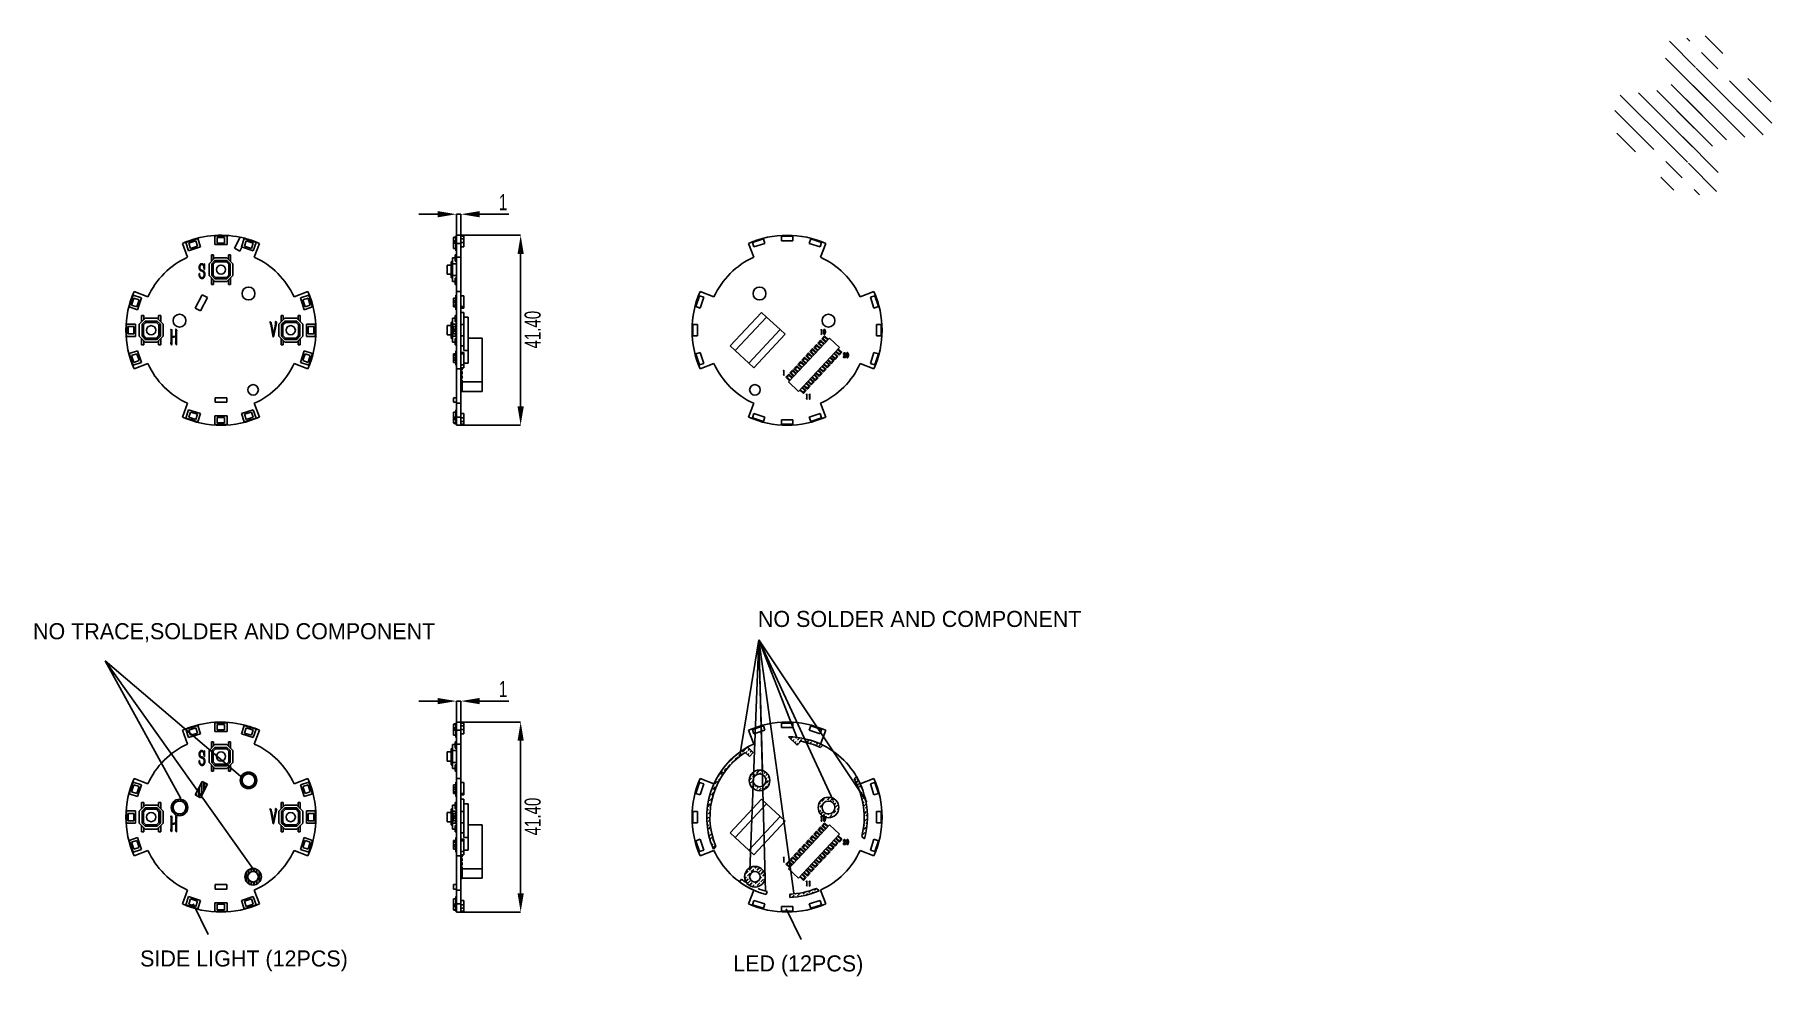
# Model space of a CAD drawing. Header units: millimetres. Extents: x 56 to 434, y 47 to 252.
import ezdxf
from ezdxf.lldxf.tags import DXFTag

# ---------------------------------------------------------------- set-up
doc = ezdxf.new("R2010")
doc.units = ezdxf.units.MM
doc.header["$PDSIZE"] = -1
doc.layers.add('PART', color=102, linetype='HIDDEN')
doc.styles.add('SLDTEXTSTYLE0', font='TXT', dxfattribs={"width": 0.7})
tags = doc.linetypes.add('HIDDEN', pattern=[1.905, 1.27, -0.635]).pattern_tags.tags
tags[6:7] = [DXFTag(74, 4), DXFTag(75, 0), DXFTag(340, '0'), DXFTag(46, 1.0), DXFTag(50, 0.0), DXFTag(44, 0.0), DXFTag(45, 0.0)]
tags[4:5] = [DXFTag(74, 4), DXFTag(75, 0), DXFTag(340, '0'), DXFTag(46, 1.0), DXFTag(50, 0.0), DXFTag(44, 0.0), DXFTag(45, 0.0)]
doc.dimstyles.new('SLDDIMSTYLE0', dxfattribs={"dimtxt": 3.5, "dimasz": 4.08, "dimexe": 0, "dimexo": 0.0625, "dimgap": 0.875, "dimtad": 2, "dimrnd": 1e-09, "dimzin": 4, "dimdsep": 46, "dimtxsty": 'SLDTEXTSTYLE0', "dimsah": 1, "dimcen": 0.09, "dimadec": 0, "dimazin": 1, "dimtfac": 1, "dimtofl": 0, "dimtmove": 0, "dimatfit": 3, "dimfxl": 1, "dimfrac": 2, "dimtolj": 1, "dimtzin": 12, "dimarcsym": 0})
doc.dimstyles.new('SLDDIMSTYLE1', dxfattribs={"dimtxt": 3.5, "dimasz": 4.08, "dimexe": 0, "dimexo": 0.0625, "dimgap": 0.875, "dimtad": 2, "dimrnd": 1e-09, "dimzin": 12, "dimdsep": 46, "dimtxsty": 'SLDTEXTSTYLE0', "dimsah": 1, "dimcen": 0.09, "dimadec": 0, "dimazin": 3, "dimtfac": 1, "dimtmove": 0, "dimatfit": 0, "dimfxl": 1, "dimfrac": 2, "dimtolj": 1, "dimtzin": 12, "dimarcsym": 0})
pattern_1 = [(0, (-117.66088, -161.7837), (0, 0.3), [0.381, -0.1905])]
pattern_2 = [(315, (305.6793, 397.224), (2.245064, 2.245064), [])]
pattern_3 = [(45, (-117.6609, -161.7837), (-0.4242641, 0.4242641), [0.762, -0.381])]

msp = doc.modelspace()

# ---------------------------------------------------------------- texts
at = {"layer": 'PART'}
for s, p in [('NO SOLDER AND COMPONENT', (213.456, 122.855)), ('NO TRACE,SOLDER AND COMPONENT', (55.549, 120.173)), ('SIDE LIGHT (12PCS)', (78.88, 48.863)), ('LED (12PCS)', (208.071, 47.786))]:
    msp.add_text(s, height=3.5, dxfattribs=at).set_placement(p)

# ---------------------------------------------------------------- blocks, each defined once
blk = doc.blocks.new('*D5')
at = {"color": 0, "linetype": 'ByBlock', "lineweight": -2}
for p, q in [((148.83, 102.12), (161.78, 102.12)), ((161.78, 98.04), (161.78, 64.8)), ((148.83, 60.72), (161.78, 60.72))]:
    blk.add_line(p, q, dxfattribs=at)
at = {"color": 0, "linetype": 'ByBlock'}
for points in [[(161.78, 102.12), (161.1, 98.04), (162.46, 98.04)], [(161.78, 60.72), (161.1, 64.8), (162.46, 64.8)]]:
    blk.add_solid(points, dxfattribs=at)
at = {"layer": 'DEFPOINTS', "color": 0, "linetype": 'ByBlock'}
for p in [(148.77, 102.12), (148.77, 60.72)]:
    blk.add_point(p, dxfattribs=at)
at = {"color": 0, "linetype": 'ByBlock', "insert": (164.41, 81.54), "char_height": 3.5, "attachment_point": 5, "rotation": 90, "style": 'SLDTEXTSTYLE0'}
blk.add_mtext('41.40', dxfattribs=at)
blk = doc.blocks.new('*D6')
at = {"color": 0, "linetype": 'ByBlock', "lineweight": -2}
for p, q in [((143.69, 106.7), (139.61, 106.7)), ((147.77, 102.18), (147.77, 106.7)), ((148.77, 106.7), (147.77, 106.7)), ((148.77, 102.18), (148.77, 106.7)), ((152.85, 106.7), (159.24, 106.7))]:
    blk.add_line(p, q, dxfattribs=at)
at = {"color": 0, "linetype": 'ByBlock'}
for points in [[(147.77, 106.7), (143.69, 107.38), (143.69, 106.02)], [(148.77, 106.7), (152.85, 107.38), (152.85, 106.02)]]:
    blk.add_solid(points, dxfattribs=at)
at = {"layer": 'DEFPOINTS', "color": 0, "linetype": 'ByBlock'}
for p in [(147.77, 102.12), (148.77, 102.12)]:
    blk.add_point(p, dxfattribs=at)
at = {"color": 0, "linetype": 'ByBlock', "insert": (157.96, 109.32), "char_height": 3.5, "attachment_point": 5, "style": 'SLDTEXTSTYLE0'}
blk.add_mtext('1', dxfattribs=at)
blk = doc.blocks.new('*D7')
at = {"color": 0, "linetype": 'ByBlock', "lineweight": -2}
for p, q in [((148.83, 208.22), (161.78, 208.22)), ((161.78, 204.14), (161.78, 170.9)), ((148.83, 166.82), (161.78, 166.82))]:
    blk.add_line(p, q, dxfattribs=at)
at = {"color": 0, "linetype": 'ByBlock'}
for points in [[(161.78, 208.22), (161.1, 204.14), (162.46, 204.14)], [(161.78, 166.82), (161.1, 170.9), (162.46, 170.9)]]:
    blk.add_solid(points, dxfattribs=at)
at = {"layer": 'DEFPOINTS', "color": 0, "linetype": 'ByBlock'}
for p in [(148.77, 208.22), (148.77, 166.82)]:
    blk.add_point(p, dxfattribs=at)
at = {"color": 0, "linetype": 'ByBlock', "insert": (164.41, 187.64), "char_height": 3.5, "attachment_point": 5, "rotation": 90, "style": 'SLDTEXTSTYLE0'}
blk.add_mtext('41.40', dxfattribs=at)
blk = doc.blocks.new('*D8')
at = {"color": 0, "linetype": 'ByBlock', "lineweight": -2}
for p, q in [((143.69, 212.8), (139.61, 212.8)), ((147.77, 208.28), (147.77, 212.8)), ((148.77, 212.8), (147.77, 212.8)), ((148.77, 208.28), (148.77, 212.8)), ((152.85, 212.8), (159.24, 212.8))]:
    blk.add_line(p, q, dxfattribs=at)
at = {"color": 0, "linetype": 'ByBlock'}
for points in [[(147.77, 212.8), (143.69, 213.48), (143.69, 212.12)], [(148.77, 212.8), (152.85, 213.48), (152.85, 212.12)]]:
    blk.add_solid(points, dxfattribs=at)
at = {"layer": 'DEFPOINTS', "color": 0, "linetype": 'ByBlock'}
for p in [(147.77, 208.22), (148.77, 208.22)]:
    blk.add_point(p, dxfattribs=at)
at = {"color": 0, "linetype": 'ByBlock', "insert": (157.96, 215.42), "char_height": 3.5, "attachment_point": 5, "style": 'SLDTEXTSTYLE0'}
blk.add_mtext('1', dxfattribs=at)

# ---------------------------------------------------------------- dimensions: what is measured, and where the dimension line sits
at = {"layer": 'PART'}
for base, p1, p2, picture, middle in [((147.772, 212.797), (148.772, 208.218), (147.772, 208.218), '*D8', (157.963, 215.422)), ((147.772, 106.699), (148.772, 102.121), (147.772, 102.121), '*D6', (157.963, 109.324))]:
    dim = msp.add_linear_dim(base=base, p1=p1, p2=p2, dimstyle='SLDDIMSTYLE1', dxfattribs=at)
    dim.commit()
    dim.dimension.update_dxf_attribs({"geometry": picture, "text_midpoint": middle})
for base, p1, p2, picture, middle in [((161.784, 166.818), (148.772, 208.218), (148.772, 166.818), '*D7', (164.409, 187.64)), ((161.784, 60.721), (148.772, 102.121), (148.772, 60.721), '*D5', (164.409, 81.543))]:
    dim = msp.add_linear_dim(base=base, p1=p1, p2=p2, angle=90, dimstyle='SLDDIMSTYLE0', dxfattribs=at)
    dim.commit()
    dim.dimension.update_dxf_attribs({"geometry": picture, "text_midpoint": middle})

# ---------------------------------------------------------------- hatches: boundary and pattern name
at = {"layer": 'PART', "linetype": 'Continuous', "lineweight": 18}
h = msp.add_hatch(dxfattribs=at)
h.set_pattern_fill('ANSI31', color=256, angle=270, style=0)
h.set_pattern_definition(pattern_2)
edge = h.paths.add_edge_path(flags=0)
edge.add_line((419.146, 250.103), (419.924, 250.938))
edge.add_arc((416.912, 234.41), 16.8, 244.31465, 259.67133, ccw=False)
edge.add_line((424.194, 249.55), (424.693, 250.086))
edge.add_arc((416.912, 234.41), 17.5, 63.60155, 89.02463)
edge.add_line((417.21, 251.908), (419.146, 250.103))
h = msp.add_hatch(dxfattribs=at)
h.set_pattern_fill('ANSI31', color=256, angle=270, style=0)
h.set_pattern_definition(pattern_2)
edge = h.paths.add_edge_path(flags=0)
edge.add_line((417.499, 217.621), (417.523, 216.921))
edge.add_arc((416.912, 234.41), 17.5, 272, 293.42182)
edge.add_line((423.868, 218.352), (423.308, 218.875))
edge.add_arc((416.912, 234.41), 16.8, 92, 112.37568, ccw=False)
h = msp.add_hatch(dxfattribs=at)
h.set_pattern_fill('ANSI31', color=256, angle=270, style=0)
h.set_pattern_definition(pattern_2)
edge = h.paths.add_edge_path(flags=0)
edge.add_line((433.172, 230.186), (433.751, 229.646))
edge.add_arc((416.912, 234.41), 17.5, 344.20289, 390.39845)
edge.add_line((432.006, 243.266), (431.507, 242.73))
edge.add_arc((416.912, 234.41), 16.8, 165.43689, 209.68535, ccw=False)
at = {"layer": 'PART'}
h = msp.add_hatch(dxfattribs=at)
h.set_pattern_fill('_USER', color=256, scale=0.6, angle=45, style=0, pattern_type=0)
h.set_pattern_definition(pattern_3)
h.paths.add_polyline_path([(220.112, 98.918), (222.047, 97.113), (222.826, 97.948, -0.0177273), (223.989, 97.693), (223.614, 98.503, 0.0505119)])
h.paths.add_polyline_path([(234.409, 89.74, -0.1955056), (236.074, 77.196), (236.653, 76.656, 0.1776249), (235.739, 88.675, 0.0257805), (234.908, 90.276)])
h.paths.add_polyline_path([(227.069, 97.346, 0.0521859), (223.614, 98.503), (223.989, 97.693, -0.0493206), (227.095, 96.56), (227.595, 97.096, 0.0083216)])
h = msp.add_hatch(dxfattribs=at)
h.set_pattern_fill('_USER', color=256, scale=0.6, angle=45, style=0, pattern_type=0)
h.set_pattern_definition(pattern_3)
h.paths.add_polyline_path([(203.888, 88.675, 0.2121604), (203.756, 74.464), (204.279, 75.025, -0.3615076), (210.695, 95.53), (211.64, 94.649), (212.458, 95.527), (211.231, 96.671, 0.0267801), (209.65, 95.666, 0.1316609)])
h = msp.add_hatch(dxfattribs=at)
h.set_pattern_fill('_USER', color=256, scale=0.3, style=0, pattern_type=0)
h.set_pattern_definition([(0, (-117.66088, -161.7837), (0, 0.3), [])])
h.paths.add_polyline_path([(104.297, 89.421, 1), (100.697, 89.421, 1)])
h.paths.add_polyline_path([(103.897, 89.421, -1), (101.097, 89.421, -1)], flags=16)
h = msp.add_hatch(dxfattribs=at)
h.set_pattern_fill('_USER', color=256, scale=0.6, angle=45, style=0, pattern_type=0)
h.set_pattern_definition(pattern_3)
h.paths.add_polyline_path([(216.064, 89.421, 1), (211.564, 89.421, 1)])
h.paths.add_polyline_path([(215.214, 89.421, -1), (212.414, 89.421, -1)], flags=16)
h.paths.add_polyline_path([(215.064, 68.421, 1), (210.564, 68.421, 1)])
h.paths.add_polyline_path([(213.964, 68.421, -1), (211.664, 68.421, -1)], flags=16)
edge = h.paths.add_edge_path()
edge.add_arc((228.837, 83.518), 2.25, 251.59611, 360)
edge.add_arc((228.837, 83.518), 2.25, 0, 243.26265)
edge.add_spline(control_points=[(227.825, 81.508), (227.826, 81.51), (227.831, 81.519), (227.839, 81.532), (227.85, 81.548), (227.86, 81.563), (227.87, 81.575), (227.879, 81.585), (227.889, 81.593), (227.901, 81.601), (227.915, 81.609), (227.932, 81.615), (227.948, 81.619), (227.958, 81.619), (227.963, 81.619)], knot_values=[0.7018477, 0.7018477, 0.7018477, 0.7018477, 0.7137492, 0.747565, 0.778187, 0.8064618, 0.8313426, 0.8535407, 0.8734695, 0.8907584, 0.921915, 0.9501428, 0.9759502, 1, 1, 1, 1], degree=3, periodic=0)
edge.add_spline(control_points=[(227.963, 81.619), (227.968, 81.618), (227.978, 81.616), (227.993, 81.609), (228.009, 81.601), (228.026, 81.589), (228.043, 81.574), (228.059, 81.553), (228.074, 81.529), (228.092, 81.489), (228.11, 81.44), (228.122, 81.401), (228.126, 81.383)], knot_values=[0, 0, 0, 0, 0.0227311, 0.0480116, 0.0760769, 0.1077819, 0.1431841, 0.1821736, 0.2270306, 0.277097, 0.3836163, 0.4696402, 0.4696402, 0.4696402, 0.4696402], degree=3, periodic=0)
edge.add_arc((228.837, 83.518), 2.25, 251.58429, 251.59611)
h.paths.add_polyline_path([(230.237, 83.518, -1), (227.437, 83.518, -1)], flags=16)
h = msp.add_hatch(dxfattribs=at)
h.set_pattern_fill('_USER', color=256, scale=0.3, style=0, pattern_type=0)
h.set_pattern_definition(pattern_1)
h.paths.add_polyline_path([(92.016, 85.639), (93.54, 88.566), (92.387, 89.167), (90.863, 86.239)])
h = msp.add_hatch(dxfattribs=at)
h.set_pattern_fill('_USER', color=256, scale=0.3, style=0, pattern_type=0)
h.set_pattern_definition(pattern_1)
h.paths.add_polyline_path([(89.274, 83.518, 1), (85.674, 83.518, 1)])
h.paths.add_polyline_path([(88.874, 83.518, -1), (86.074, 83.518, -1)], flags=16)
h = msp.add_hatch(dxfattribs=at)
h.set_pattern_fill('_USER', color=256, scale=0.3, style=0, pattern_type=0)
h.set_pattern_definition(pattern_1)
h.paths.add_polyline_path([(105.297, 68.421, 1), (101.697, 68.421, 1)])
h.paths.add_polyline_path([(104.647, 68.421, 1), (102.347, 68.421, 1)], flags=16)
h = msp.add_hatch(dxfattribs=at)
h.set_pattern_fill('_USER', color=256, scale=0.6, angle=45, style=0, pattern_type=0)
h.set_pattern_definition(pattern_3)
h.paths.add_polyline_path([(220.4, 64.631), (220.425, 63.931, 0.0937435), (226.77, 65.362), (226.209, 65.885, -0.0891407)])

# ---------------------------------------------------------------- linework, layer by layer
at = {"lineweight": 25}
for p, q in [((148.772, 208.218), (147.772, 208.218)), ((147.772, 208.218), (147.772, 207.785)), ((148.772, 208.218), (148.772, 206.431)), ((89.243, 203.444), (88.083, 206.431)), ((100.711, 207.785), (99.455, 205.372)), ((99.455, 205.372), (100.608, 204.772)), ((100.608, 204.772), (101.062, 205.645)), ((101.952, 207.353), (102.012, 207.47)), ((104.912, 206.431), (103.752, 203.444)), ((147.772, 207.785), (147.782, 207.785)), ((147.772, 207.785), (147.772, 207.479)), ((147.782, 207.47), (147.772, 207.47)), ((147.772, 207.47), (147.772, 206.431)), ((147.772, 206.431), (148.772, 206.431)), ((147.772, 206.431), (147.772, 203.444)), ((147.782, 207.47), (147.782, 207.785)), ((148.772, 206.431), (148.772, 203.444)), ((211.4, 206.431), (212.559, 203.444)), ((227.069, 203.444), (228.228, 206.431)), ((148.772, 203.444), (147.772, 203.444)), ((147.772, 203.444), (147.772, 195.932)), ((148.772, 203.444), (148.772, 195.932)), ((77.585, 195.932), (80.572, 194.773)), ((92.387, 195.264), (90.863, 192.337)), ((92.016, 191.737), (93.54, 194.664)), ((93.54, 194.664), (92.387, 195.264)), ((112.423, 194.773), (115.41, 195.932)), ((147.772, 195.932), (147.772, 179.104)), ((148.772, 195.932), (147.772, 195.932)), ((148.772, 195.932), (148.772, 179.104)), ((203.888, 194.773), (200.901, 195.932)), ((238.727, 195.932), (235.739, 194.773)), ((90.863, 192.337), (92.016, 191.737)), ((227.198, 187.512), (227.191, 187.542)), ((227.288, 187.59), (227.198, 187.512)), ((227.293, 186.61), (227.274, 186.672)), ((227.286, 186.914), (227.288, 187.59)), ((227.301, 186.587), (227.293, 186.61)), ((227.298, 187.68), (227.319, 187.718)), ((227.319, 187.718), (227.338, 187.718)), ((227.338, 187.718), (227.336, 186.801)), ((227.969, 186.292), (227.355, 185.634)), ((227.355, 185.634), (228.159, 184.884)), ((228.773, 185.542), (227.969, 186.292)), ((224.504, 182.577), (223.89, 181.919)), ((223.89, 181.919), (224.695, 181.169)), ((225.309, 181.827), (224.504, 182.577)), ((225.37, 183.506), (224.756, 182.848)), ((224.756, 182.848), (225.561, 182.097)), ((226.175, 182.756), (225.37, 183.506)), ((226.236, 184.435), (225.623, 183.776)), ((225.623, 183.776), (226.427, 183.026)), ((227.041, 183.684), (226.236, 184.435)), ((227.102, 185.363), (226.489, 184.705)), ((226.489, 184.705), (227.293, 183.955)), ((227.907, 184.613), (227.102, 185.363)), ((229.487, 181.909), (230.292, 181.159)), ((230.906, 181.817), (230.101, 182.567)), ((230.292, 181.159), (230.906, 181.817)), ((230.353, 182.838), (231.158, 182.088)), ((231.772, 182.746), (230.967, 183.496)), ((231.158, 182.088), (231.772, 182.746)), ((232.154, 182.197), (232.128, 182.197)), ((232.156, 182.254), (232.154, 182.197)), ((232.168, 181.684), (232.164, 181.612)), ((232.297, 182.015), (232.368, 182.06)), ((232.401, 182.008), (232.316, 181.955)), ((232.499, 181.684), (232.506, 181.834)), ((232.506, 181.834), (232.53, 181.834)), ((232.53, 181.834), (232.539, 181.606)), ((80.572, 180.263), (77.585, 179.104)), ((115.41, 179.104), (112.423, 180.263)), ((147.772, 179.104), (148.772, 179.104)), ((147.772, 179.104), (147.772, 171.593)), ((148.772, 179.104), (148.772, 171.593)), ((200.901, 179.104), (203.888, 180.263)), ((219.004, 178.627), (218.997, 178.656)), ((219.094, 178.704), (219.004, 178.627)), ((219.093, 178.028), (219.094, 178.704)), ((219.105, 178.794), (219.125, 178.832)), ((219.125, 178.832), (219.144, 178.832)), ((219.144, 178.832), (219.142, 177.916)), ((220.173, 177.933), (219.56, 177.275)), ((220.978, 177.183), (220.173, 177.933)), ((221.04, 178.862), (220.426, 178.204)), ((220.426, 178.204), (221.23, 177.453)), ((221.844, 178.112), (221.04, 178.862)), ((221.906, 179.791), (221.292, 179.132)), ((221.292, 179.132), (222.096, 178.382)), ((222.71, 179.04), (221.906, 179.791)), ((222.772, 180.719), (222.158, 180.061)), ((222.158, 180.061), (222.962, 179.311)), ((223.576, 179.969), (222.772, 180.719)), ((223.638, 181.648), (223.024, 180.99)), ((223.024, 180.99), (223.829, 180.24)), ((224.442, 180.898), (223.638, 181.648)), ((226.575, 177.173), (225.77, 177.923)), ((226.023, 178.194), (226.827, 177.444)), ((227.441, 178.102), (226.636, 178.852)), ((226.827, 177.444), (227.441, 178.102)), ((226.889, 179.123), (227.693, 178.372)), ((228.307, 179.031), (227.503, 179.781)), ((227.693, 178.372), (228.307, 179.031)), ((227.755, 180.051), (228.559, 179.301)), ((229.173, 179.959), (228.369, 180.71)), ((228.559, 179.301), (229.173, 179.959)), ((228.621, 180.98), (229.426, 180.23)), ((230.039, 180.888), (229.235, 181.638)), ((229.426, 180.23), (230.039, 180.888)), ((232.487, 181.555), (232.144, 181.546)), ((232.164, 181.612), (232.473, 181.622)), ((235.739, 180.263), (238.727, 179.104)), ((148.772, 177.682), (148.773, 177.682)), ((219.099, 177.724), (219.08, 177.786)), ((219.108, 177.702), (219.099, 177.724)), ((219.56, 177.275), (220.364, 176.524)), ((222.558, 174.478), (223.363, 173.728)), ((223.976, 174.387), (223.172, 175.137)), ((223.363, 173.728), (223.976, 174.387)), ((223.424, 175.407), (224.229, 174.657)), ((224.843, 175.315), (224.038, 176.066)), ((224.229, 174.657), (224.843, 175.315)), ((224.29, 176.336), (225.095, 175.586)), ((225.709, 176.244), (224.904, 176.994)), ((225.095, 175.586), (225.709, 176.244)), ((225.157, 177.265), (225.961, 176.515)), ((225.961, 176.515), (226.575, 177.173)), ((88.083, 168.605), (89.243, 171.593)), ((103.752, 171.593), (104.912, 168.605)), ((148.772, 171.593), (147.772, 171.593)), ((147.772, 171.593), (147.772, 168.605)), ((148.772, 172.479), (148.773, 172.479)), ((148.772, 171.593), (148.772, 168.605)), ((212.559, 171.593), (211.4, 168.605)), ((224.003, 173.423), (223.996, 173.452)), ((224.093, 173.501), (224.003, 173.423)), ((224.098, 172.52), (224.079, 172.583)), ((224.091, 172.824), (224.093, 173.501)), ((224.106, 172.498), (224.098, 172.52)), ((224.103, 173.59), (224.124, 173.629)), ((224.124, 173.629), (224.143, 173.629)), ((224.143, 173.629), (224.141, 172.712)), ((224.625, 173.423), (224.618, 173.452)), ((224.714, 173.501), (224.625, 173.423)), ((224.72, 172.52), (224.701, 172.583)), ((224.713, 172.824), (224.714, 173.501)), ((224.728, 172.498), (224.72, 172.52)), ((224.725, 173.59), (224.746, 173.629)), ((224.746, 173.629), (224.765, 173.629)), ((224.765, 173.629), (224.763, 172.712)), ((228.228, 168.605), (227.069, 171.593)), ((148.772, 168.605), (147.772, 168.605)), ((147.772, 168.605), (147.772, 166.818)), ((147.772, 166.818), (148.772, 166.818)), ((148.772, 168.605), (148.772, 166.818)), ((89.243, 97.346), (88.083, 100.333)), ((101.952, 101.256), (102.012, 101.372)), ((104.912, 100.333), (103.752, 97.346)), ((148.772, 102.121), (147.772, 102.121)), ((147.772, 102.121), (147.772, 101.687)), ((147.772, 101.687), (147.782, 101.687)), ((147.772, 101.687), (147.772, 101.382)), ((147.782, 101.372), (147.772, 101.372)), ((147.772, 101.372), (147.772, 100.333)), ((147.772, 100.333), (148.772, 100.333)), ((147.772, 100.333), (147.772, 97.346)), ((147.782, 101.372), (147.782, 101.687)), ((148.772, 102.121), (148.772, 100.333)), ((148.772, 100.333), (148.772, 97.346)), ((211.4, 100.333), (212.559, 97.346)), ((227.069, 97.346), (228.228, 100.333)), ((148.772, 97.346), (147.772, 97.346)), ((147.772, 97.346), (147.772, 89.835)), ((148.772, 97.346), (148.772, 89.835)), ((77.585, 89.835), (80.572, 88.675)), ((112.423, 88.675), (115.41, 89.835)), ((147.772, 89.835), (147.772, 73.006)), ((148.772, 89.835), (147.772, 89.835)), ((148.772, 89.835), (148.772, 73.006)), ((203.888, 88.675), (200.901, 89.835)), ((238.727, 89.835), (235.739, 88.675)), ((227.198, 81.415), (227.191, 81.444)), ((227.288, 81.493), (227.198, 81.415)), ((227.293, 80.512), (227.274, 80.574)), ((227.286, 80.816), (227.288, 81.493)), ((227.301, 80.49), (227.293, 80.512)), ((227.298, 81.582), (227.319, 81.62)), ((227.319, 81.62), (227.338, 81.62)), ((227.338, 81.62), (227.336, 80.704)), ((227.969, 80.195), (227.355, 79.536)), ((227.355, 79.536), (228.159, 78.786)), ((228.773, 79.444), (227.969, 80.195)), ((224.504, 76.479), (223.89, 75.821)), ((223.89, 75.821), (224.695, 75.071)), ((225.309, 75.729), (224.504, 76.479)), ((225.37, 77.408), (224.756, 76.75)), ((224.756, 76.75), (225.561, 76)), ((226.175, 76.658), (225.37, 77.408)), ((226.236, 78.337), (225.623, 77.679)), ((225.623, 77.679), (226.427, 76.929)), ((227.041, 77.587), (226.236, 78.337)), ((227.102, 79.266), (226.489, 78.608)), ((226.489, 78.608), (227.293, 77.857)), ((227.907, 78.516), (227.102, 79.266)), ((229.487, 75.811), (230.292, 75.061)), ((230.906, 75.719), (230.101, 76.47)), ((230.292, 75.061), (230.906, 75.719)), ((230.353, 76.74), (231.158, 75.99)), ((231.772, 76.648), (230.967, 77.398)), ((231.158, 75.99), (231.772, 76.648)), ((232.154, 76.099), (232.128, 76.099)), ((232.156, 76.156), (232.154, 76.099)), ((232.297, 75.918), (232.368, 75.963)), ((232.401, 75.911), (232.316, 75.857)), ((232.499, 75.586), (232.506, 75.737)), ((232.506, 75.737), (232.53, 75.737)), ((232.53, 75.737), (232.539, 75.509)), ((80.572, 74.166), (77.585, 73.006)), ((115.41, 73.006), (112.423, 74.166)), ((147.772, 73.006), (148.772, 73.006)), ((147.772, 73.006), (147.772, 65.495)), ((148.772, 73.006), (148.772, 65.495)), ((200.901, 73.006), (203.888, 74.166)), ((219.004, 72.529), (218.997, 72.559)), ((219.094, 72.607), (219.004, 72.529)), ((219.093, 71.93), (219.094, 72.607)), ((219.105, 72.697), (219.125, 72.735)), ((219.125, 72.735), (219.144, 72.735)), ((219.144, 72.735), (219.142, 71.818)), ((221.04, 72.764), (220.426, 72.106)), ((220.426, 72.106), (221.23, 71.356)), ((221.844, 72.014), (221.04, 72.764)), ((221.906, 73.693), (221.292, 73.035)), ((221.292, 73.035), (222.096, 72.285)), ((222.71, 72.943), (221.906, 73.693)), ((222.772, 74.622), (222.158, 73.964)), ((222.158, 73.964), (222.962, 73.213)), ((223.576, 73.872), (222.772, 74.622)), ((223.638, 75.551), (223.024, 74.892)), ((223.024, 74.892), (223.829, 74.142)), ((224.442, 74.8), (223.638, 75.551)), ((226.023, 72.096), (226.827, 71.346)), ((227.441, 72.004), (226.636, 72.754)), ((226.827, 71.346), (227.441, 72.004)), ((226.889, 73.025), (227.693, 72.275)), ((228.307, 72.933), (227.503, 73.683)), ((227.693, 72.275), (228.307, 72.933)), ((227.755, 73.954), (228.559, 73.204)), ((229.173, 73.862), (228.369, 74.612)), ((228.559, 73.204), (229.173, 73.862)), ((228.621, 74.883), (229.426, 74.132)), ((230.039, 74.791), (229.235, 75.541)), ((229.426, 74.132), (230.039, 74.791)), ((232.487, 75.457), (232.144, 75.448)), ((232.168, 75.586), (232.164, 75.514)), ((232.164, 75.514), (232.473, 75.524)), ((235.739, 74.166), (238.727, 73.006)), ((148.772, 71.585), (148.773, 71.585)), ((219.099, 71.626), (219.08, 71.689)), ((219.108, 71.604), (219.099, 71.626)), ((220.173, 71.835), (219.56, 71.177)), ((219.56, 71.177), (220.364, 70.427)), ((220.978, 71.085), (220.173, 71.835)), ((222.558, 68.381), (223.363, 67.631)), ((223.976, 68.289), (223.172, 69.039)), ((223.363, 67.631), (223.976, 68.289)), ((223.424, 69.31), (224.229, 68.56)), ((224.843, 69.218), (224.038, 69.968)), ((224.229, 68.56), (224.843, 69.218)), ((224.29, 70.239), (225.095, 69.488)), ((225.709, 70.147), (224.904, 70.897)), ((225.095, 69.488), (225.709, 70.147)), ((225.157, 71.167), (225.961, 70.417)), ((226.575, 71.075), (225.77, 71.826)), ((225.961, 70.417), (226.575, 71.075)), ((88.083, 62.508), (89.243, 65.495)), ((103.752, 65.495), (104.912, 62.508)), ((148.772, 65.495), (147.772, 65.495)), ((147.772, 65.495), (147.772, 62.508)), ((148.772, 66.381), (148.773, 66.381)), ((148.772, 65.495), (148.772, 62.508)), ((212.559, 65.495), (211.4, 62.508)), ((224.003, 67.325), (223.996, 67.355)), ((224.093, 67.403), (224.003, 67.325)), ((224.098, 66.423), (224.079, 66.485)), ((224.091, 66.727), (224.093, 67.403)), ((224.106, 66.4), (224.098, 66.423)), ((224.103, 67.493), (224.124, 67.531)), ((224.124, 67.531), (224.143, 67.531)), ((224.143, 67.531), (224.141, 66.614)), ((224.625, 67.325), (224.618, 67.355)), ((224.714, 67.403), (224.625, 67.325)), ((224.72, 66.423), (224.701, 66.485)), ((224.713, 66.727), (224.714, 67.403)), ((224.728, 66.4), (224.72, 66.423)), ((224.725, 67.493), (224.746, 67.531)), ((224.746, 67.531), (224.765, 67.531)), ((224.765, 67.531), (224.763, 66.614)), ((228.228, 62.508), (227.069, 65.495)), ((148.772, 62.508), (147.772, 62.508)), ((147.772, 62.508), (147.772, 60.721)), ((147.772, 60.721), (148.772, 60.721)), ((148.772, 62.508), (148.772, 60.721))]:
    msp.add_line(p, q, dxfattribs=at)
at = {"color": 7, "linetype": 'Continuous', "lineweight": 25}
for p, q in [((92.287, 200.622), (92.463, 200.551)), ((92.714, 201.78), (92.775, 201.684)), ((92.775, 201.684), (92.825, 201.991)), ((92.815, 200.723), (92.78, 201.256)), ((92.875, 200.728), (92.815, 200.723)), ((92.825, 201.991), (92.875, 201.986)), ((92.875, 201.986), (92.875, 200.728)), ((91.728, 199.877), (91.798, 199.877)), ((91.748, 199.61), (91.728, 199.877)), ((92.408, 200.355), (92.191, 200.436)), ((107.154, 189.339), (107.189, 189.399)), ((107.189, 189.273), (107.154, 189.339)), ((107.189, 189.399), (107.456, 189.208)), ((108.402, 189.389), (108.457, 189.414)), ((108.407, 189.309), (108.402, 189.389)), ((108.457, 189.414), (108.633, 189.102)), ((85.577, 187.712), (85.623, 187.757)), ((85.603, 187.626), (85.577, 187.712)), ((85.623, 187.757), (85.844, 187.46)), ((85.643, 185.376), (85.643, 187.118)), ((86.68, 186.05), (85.773, 185.94)), ((85.773, 185.94), (85.779, 184.853)), ((85.779, 187.097), (85.779, 186.131)), ((85.779, 186.131), (86.68, 186.237)), ((86.615, 187.722), (86.659, 187.772)), ((86.635, 187.641), (86.615, 187.722)), ((86.659, 187.772), (86.877, 187.47)), ((86.68, 186.237), (86.68, 187.128)), ((86.68, 185.477), (86.68, 186.05)), ((86.821, 187.062), (86.821, 185.029)), ((107.873, 186.041), (107.33, 188.835)), ((107.471, 188.82), (107.919, 186.54)), ((107.964, 186.047), (107.873, 186.041)), ((107.919, 186.54), (108.367, 188.835)), ((108.492, 188.729), (107.964, 186.047)), ((85.673, 184.45), (85.612, 184.636)), ((85.709, 184.344), (85.673, 184.45)), ((86.715, 184.45), (86.655, 184.626)), ((86.745, 184.389), (86.715, 184.45)), ((86.821, 185.029), (86.8, 184.49)), ((92.714, 95.682), (92.775, 95.586)), ((92.775, 95.586), (92.825, 95.894)), ((92.815, 94.625), (92.78, 95.158)), ((92.875, 94.63), (92.815, 94.625)), ((92.825, 95.894), (92.875, 95.888)), ((92.875, 95.888), (92.875, 94.63)), ((91.728, 93.779), (91.798, 93.779)), ((91.748, 93.512), (91.728, 93.779)), ((92.408, 94.257), (92.191, 94.338)), ((92.287, 94.524), (92.463, 94.454)), ((107.154, 83.241), (107.189, 83.301)), ((107.189, 83.301), (107.456, 83.111)), ((108.402, 83.292), (108.457, 83.316)), ((108.407, 83.211), (108.402, 83.292)), ((108.457, 83.316), (108.633, 83.005)), ((85.577, 81.614), (85.623, 81.659)), ((85.603, 81.529), (85.577, 81.614)), ((85.623, 81.659), (85.844, 81.362)), ((85.643, 79.279), (85.643, 81.02)), ((86.68, 79.953), (85.773, 79.842)), ((85.773, 79.842), (85.779, 78.755)), ((85.779, 81), (85.779, 80.033)), ((85.779, 80.033), (86.68, 80.139)), ((86.615, 81.624), (86.659, 81.675)), ((86.635, 81.543), (86.615, 81.624)), ((86.659, 81.675), (86.877, 81.373)), ((86.68, 80.139), (86.68, 81.03)), ((86.68, 79.379), (86.68, 79.953)), ((86.821, 80.965), (86.821, 78.931)), ((107.189, 83.175), (107.154, 83.241)), ((107.873, 79.944), (107.33, 82.738)), ((107.471, 82.723), (107.919, 80.442)), ((107.964, 79.949), (107.873, 79.944)), ((107.919, 80.442), (108.367, 82.738)), ((108.492, 82.632), (107.964, 79.949)), ((85.673, 78.352), (85.612, 78.538)), ((85.709, 78.246), (85.673, 78.352)), ((86.715, 78.352), (86.655, 78.528)), ((86.745, 78.292), (86.715, 78.352)), ((86.821, 78.931), (86.8, 78.393))]:
    msp.add_line(p, q, dxfattribs=at)
at = {"lineweight": 25}
for centre, radius in [((102.497, 195.518), 1.4), ((213.814, 195.518), 1.4), ((87.474, 189.615), 1.4), ((228.837, 189.615), 1.4), ((103.497, 174.518), 1.15), ((212.814, 174.518), 1.15), ((102.497, 89.421), 1.4), ((213.814, 89.421), 1.4), ((87.474, 83.518), 1.4), ((228.837, 83.518), 1.4), ((103.497, 68.421), 1.15), ((212.814, 68.421), 1.15)]:
    msp.add_circle(centre, radius, dxfattribs=at)
for centre, radius, start, end in [((96.497, 187.518), 20.7, 78.25575, 113.98447), ((219.814, 187.518), 20.7, 66.01553, 113.98447), ((96.497, 187.518), 20.7, 74.54824, 78.25575), ((96.497, 187.518), 20.7, 66.01553, 74.54824), ((96.497, 187.518), 17.5, 114.49131, 155.50869), ((96.497, 187.518), 17.5, 24.49131, 65.50869), ((219.814, 187.518), 17.5, 114.49131, 155.50869), ((219.814, 187.518), 17.5, 24.49131, 65.50869), ((96.497, 187.518), 20.7, 156.01553, 203.98447), ((96.497, 187.518), 20.7, 336.01553, 23.98447), ((219.814, 187.518), 20.7, 156.01553, 203.98447), ((219.814, 187.518), 20.7, 336.01553, 23.98447), ((96.497, 187.518), 17.5, 204.49131, 245.50869), ((96.497, 187.518), 17.5, 294.49131, 335.50869), ((219.814, 187.518), 17.5, 204.49131, 245.50869), ((219.814, 187.518), 17.5, 294.49131, 335.50869), ((96.497, 187.518), 20.7, 246.01553, 293.98447), ((219.814, 187.518), 20.7, 246.01553, 293.98447), ((96.497, 81.421), 20.7, 78.25575, 113.98447), ((96.497, 81.421), 20.7, 74.54824, 78.25575), ((96.497, 81.421), 20.7, 66.01553, 74.54824), ((219.814, 81.421), 20.7, 66.01553, 113.98447), ((96.497, 81.421), 17.5, 114.49131, 155.50869), ((96.497, 81.421), 17.5, 24.49131, 65.50869), ((219.814, 81.421), 17.5, 114.49131, 155.50869), ((219.814, 81.421), 17.5, 24.49131, 65.50869), ((96.497, 81.421), 20.7, 156.01553, 203.98447), ((96.497, 81.421), 20.7, 336.01553, 23.98447), ((219.814, 81.421), 20.7, 156.01553, 203.98447), ((219.814, 81.421), 20.7, 336.01553, 23.98447), ((96.497, 81.421), 17.5, 204.49131, 245.50869), ((96.497, 81.421), 17.5, 294.49131, 335.50869), ((219.814, 81.421), 17.5, 204.49131, 245.50869), ((219.814, 81.421), 17.5, 294.49131, 335.50869), ((96.497, 81.421), 20.7, 246.01553, 293.98447), ((219.814, 81.421), 20.7, 246.01553, 293.98447)]:
    msp.add_arc(centre, radius, start, end, dxfattribs=at)
at = {"color": 7, "linetype": 'Continuous', "lineweight": 25}
for points, knots in [([(92.191, 200.436), (92.157, 200.45), (92.09, 200.48), (91.999, 200.539), (91.919, 200.61), (91.855, 200.697), (91.806, 200.799), (91.776, 200.893), (91.759, 200.979), (91.752, 201.051), (91.747, 201.131), (91.747, 201.187), (91.748, 201.216)], [0, 0, 0, 0, 0.1141641, 0.226226, 0.3359182, 0.4444773, 0.5589533, 0.6835543, 0.7519007, 0.8279341, 0.9097919, 1, 1, 1, 1]), ([(91.748, 201.216), (91.748, 201.241), (91.748, 201.289), (91.754, 201.36), (91.762, 201.424), (91.778, 201.503), (91.807, 201.596), (91.851, 201.7), (91.902, 201.793), (91.961, 201.871), (92.028, 201.932), (92.089, 201.974), (92.145, 201.999), (92.193, 202.012), (92.246, 202.019), (92.283, 202.02), (92.302, 202.021)], [0, 0, 0, 0, 0.0693689, 0.1340961, 0.1944034, 0.249753, 0.3566337, 0.4618581, 0.5611715, 0.6488014, 0.7299612, 0.8107132, 0.8528256, 0.897818, 0.9470539, 1, 1, 1, 1]), ([(92.317, 201.835), (92.3, 201.835), (92.265, 201.833), (92.221, 201.823), (92.184, 201.809), (92.153, 201.792), (92.119, 201.768), (92.084, 201.739), (92.048, 201.706), (92.017, 201.667), (91.989, 201.625), (91.959, 201.563), (91.93, 201.486), (91.91, 201.405), (91.902, 201.337), (91.896, 201.28), (91.893, 201.216), (91.89, 201.147), (91.893, 201.076), (91.903, 201.006), (91.921, 200.94), (91.94, 200.899), (91.949, 200.879)], [0, 0, 0, 0, 0.0432019, 0.0886986, 0.1137643, 0.144105, 0.1787282, 0.2188064, 0.2609308, 0.3027924, 0.34585, 0.3897707, 0.475795, 0.5578618, 0.6006951, 0.6490534, 0.703636, 0.7638591, 0.8253717, 0.8849615, 0.9429257, 1, 1, 1, 1]), ([(91.949, 200.879), (91.96, 200.86), (91.98, 200.823), (92.018, 200.774), (92.063, 200.734), (92.126, 200.693), (92.201, 200.657), (92.261, 200.633), (92.287, 200.622)], [0, 0, 0, 0, 0.14871644, 0.2900198, 0.42566196, 0.55895478, 0.80371134, 1, 1, 1, 1]), ([(92.302, 202.021), (92.323, 202.019), (92.366, 202.014), (92.429, 201.997), (92.489, 201.972), (92.546, 201.939), (92.598, 201.903), (92.645, 201.864), (92.683, 201.823), (92.704, 201.794), (92.714, 201.78)], [0, 0, 0, 0, 0.1312445, 0.2610274, 0.3932258, 0.527269, 0.6585223, 0.7808288, 0.8941981, 1, 1, 1, 1]), ([(92.78, 201.256), (92.775, 201.286), (92.767, 201.34), (92.75, 201.415), (92.735, 201.475), (92.711, 201.537), (92.675, 201.603), (92.622, 201.673), (92.559, 201.737), (92.485, 201.786), (92.404, 201.825), (92.345, 201.832), (92.317, 201.835)], [0, 0, 0, 0, 0.11164748, 0.20638386, 0.28315072, 0.34466337, 0.4518832, 0.56032169, 0.6708905, 0.78277924, 0.89382318, 1, 1, 1, 1]), ([(92.372, 198.779), (92.349, 198.779), (92.304, 198.78), (92.239, 198.79), (92.177, 198.81), (92.119, 198.839), (92.065, 198.875), (92.015, 198.917), (91.969, 198.966), (91.925, 199.021), (91.887, 199.082), (91.852, 199.149), (91.823, 199.221), (91.789, 199.324), (91.76, 199.454), (91.752, 199.559), (91.748, 199.61)], [0, 0, 0, 0, 0.0595616, 0.1165805, 0.1722431, 0.227804, 0.2837967, 0.3407163, 0.3988406, 0.4591705, 0.5219991, 0.5868252, 0.6547177, 0.7255173, 0.8666575, 1, 1, 1, 1]), ([(91.798, 199.877), (91.803, 199.845), (91.81, 199.785), (91.824, 199.697), (91.837, 199.616), (91.854, 199.52), (91.881, 199.41), (91.923, 199.292), (91.977, 199.188), (92.036, 199.115), (92.086, 199.064), (92.126, 199.035), (92.165, 199.009), (92.218, 198.988), (92.284, 198.971), (92.337, 198.971), (92.362, 198.971)], [0, 0, 0, 0, 0.0810465, 0.155922, 0.2258004, 0.2894465, 0.4054238, 0.5110716, 0.6087032, 0.7028468, 0.7480221, 0.7900216, 0.8286416, 0.8657668, 0.9348014, 1, 1, 1, 1]), ([(92.362, 198.971), (92.385, 198.972), (92.429, 198.973), (92.491, 198.986), (92.547, 199.007), (92.597, 199.038), (92.642, 199.075), (92.683, 199.119), (92.72, 199.169), (92.751, 199.224), (92.778, 199.281), (92.8, 199.338), (92.817, 199.394), (92.828, 199.449), (92.836, 199.506), (92.84, 199.566), (92.843, 199.632), (92.841, 199.677), (92.84, 199.701)], [0, 0, 0, 0, 0.0692541, 0.1328478, 0.1936413, 0.2522469, 0.3115568, 0.3717354, 0.4341576, 0.4998082, 0.5653665, 0.6281203, 0.6867457, 0.7425953, 0.7993006, 0.8617367, 0.9278424, 1, 1, 1, 1]), ([(92.956, 199.348), (92.945, 199.303), (92.924, 199.216), (92.878, 199.116), (92.837, 199.045), (92.807, 198.999), (92.778, 198.96), (92.739, 198.914), (92.678, 198.865), (92.608, 198.826), (92.543, 198.802), (92.49, 198.788), (92.432, 198.781), (92.392, 198.78), (92.372, 198.779)], [0, 0, 0, 0, 0.1557019, 0.301585, 0.3691285, 0.43024, 0.4858683, 0.5357563, 0.6339045, 0.744896, 0.804807, 0.8661707, 0.9312209, 1, 1, 1, 1]), ([(92.84, 199.701), (92.838, 199.738), (92.833, 199.807), (92.817, 199.901), (92.798, 199.981), (92.772, 200.046), (92.741, 200.1), (92.708, 200.149), (92.671, 200.192), (92.629, 200.23), (92.582, 200.265), (92.53, 200.297), (92.472, 200.328), (92.43, 200.346), (92.408, 200.355)], [0, 0, 0, 0, 0.13154062, 0.2455106, 0.34149973, 0.42255423, 0.49470582, 0.56346962, 0.63126908, 0.6970796, 0.76472279, 0.83792601, 0.91594493, 1, 1, 1, 1]), ([(92.463, 200.551), (92.485, 200.541), (92.526, 200.522), (92.585, 200.491), (92.639, 200.461), (92.7, 200.42), (92.768, 200.366), (92.835, 200.291), (92.889, 200.207), (92.923, 200.109), (92.95, 200.002), (92.968, 199.886), (92.98, 199.76), (92.985, 199.624), (92.983, 199.484), (92.965, 199.393), (92.956, 199.348)], [0, 0, 0, 0, 0.0502318, 0.0967182, 0.1395392, 0.1790849, 0.2518459, 0.3206371, 0.3884558, 0.4610159, 0.5380331, 0.6195181, 0.7071392, 0.804875, 0.9041766, 1, 1, 1, 1]), ([(107.33, 188.835), (107.327, 188.847), (107.321, 188.873), (107.31, 188.915), (107.297, 188.963), (107.282, 189.014), (107.267, 189.065), (107.253, 189.111), (107.241, 189.149), (107.227, 189.189), (107.211, 189.23), (107.196, 189.26), (107.189, 189.273)], [0, 0, 0, 0, 0.07968552, 0.17349738, 0.28065136, 0.40201394, 0.52182393, 0.62675558, 0.71324812, 0.7854155, 0.90230501, 1, 1, 1, 1]), ([(108.412, 189.192), (108.412, 189.212), (108.412, 189.251), (108.409, 189.29), (108.407, 189.309)], [0, 0, 0, 0, 0.5123005, 1, 1, 1, 1]), ([(85.643, 187.118), (85.643, 187.149), (85.642, 187.218), (85.637, 187.306), (85.632, 187.379), (85.629, 187.43), (85.624, 187.473), (85.619, 187.521), (85.613, 187.572), (85.606, 187.609), (85.603, 187.626)], [0, 0, 0, 0, 0.1854518, 0.4047735, 0.5174356, 0.6155323, 0.7021206, 0.7754882, 0.8991812, 1, 1, 1, 1]), ([(85.844, 187.46), (85.838, 187.443), (85.827, 187.413), (85.813, 187.368), (85.801, 187.316), (85.79, 187.252), (85.78, 187.177), (85.779, 187.124), (85.779, 187.097)], [0, 0, 0, 0, 0.1433138, 0.259238, 0.3852683, 0.5713274, 0.7843819, 1, 1, 1, 1]), ([(86.655, 184.626), (86.648, 184.642), (86.637, 184.669), (86.624, 184.706), (86.615, 184.731), (86.616, 184.753), (86.628, 184.774), (86.638, 184.805), (86.651, 184.844), (86.66, 184.89), (86.669, 184.938), (86.675, 184.984), (86.678, 185.026), (86.68, 185.058), (86.68, 185.084), (86.68, 185.109), (86.68, 185.145), (86.68, 185.191), (86.68, 185.248), (86.68, 185.315), (86.68, 185.392), (86.68, 185.447), (86.68, 185.477)], [0, 0, 0, 0, 0.0595072, 0.1033724, 0.1336697, 0.1500594, 0.177893, 0.215501, 0.2631918, 0.3204687, 0.3799509, 0.432094, 0.4805258, 0.5253532, 0.5425818, 0.5718703, 0.6123574, 0.665766, 0.7312345, 0.808763, 0.8983515, 1, 1, 1, 1]), ([(86.68, 187.128), (86.679, 187.16), (86.679, 187.229), (86.675, 187.318), (86.673, 187.392), (86.669, 187.441), (86.666, 187.484), (86.658, 187.529), (86.649, 187.581), (86.64, 187.621), (86.635, 187.641)], [0, 0, 0, 0, 0.1834302, 0.4030602, 0.5157874, 0.6128147, 0.694009, 0.7612048, 0.8801701, 1, 1, 1, 1]), ([(86.877, 187.47), (86.871, 187.453), (86.86, 187.423), (86.847, 187.378), (86.839, 187.328), (86.831, 187.279), (86.825, 187.228), (86.822, 187.18), (86.821, 187.124), (86.821, 187.084), (86.821, 187.062)], [0, 0, 0, 0, 0.1292702, 0.230196, 0.3400455, 0.4948944, 0.5927366, 0.7100108, 0.8451197, 1, 1, 1, 1]), ([(107.456, 189.208), (107.451, 189.189), (107.443, 189.153), (107.436, 189.099), (107.438, 189.041), (107.445, 188.975), (107.458, 188.901), (107.466, 188.848), (107.471, 188.82)], [0, 0, 0, 0, 0.1497219, 0.2819623, 0.4190473, 0.5912416, 0.7859206, 1, 1, 1, 1]), ([(108.367, 188.835), (108.372, 188.864), (108.383, 188.927), (108.393, 189.007), (108.401, 189.073), (108.405, 189.118), (108.409, 189.157), (108.411, 189.182), (108.412, 189.192)], [0, 0, 0, 0, 0.2454617, 0.5295513, 0.6733961, 0.7982659, 0.9085075, 1, 1, 1, 1]), ([(108.633, 189.102), (108.624, 189.087), (108.609, 189.06), (108.585, 189.02), (108.562, 188.976), (108.543, 188.931), (108.525, 188.884), (108.514, 188.839), (108.502, 188.787), (108.496, 188.749), (108.492, 188.729)], [0, 0, 0, 0, 0.1313557, 0.2344098, 0.3447175, 0.5025136, 0.6010641, 0.7162225, 0.8493854, 1, 1, 1, 1]), ([(85.612, 184.636), (85.608, 184.647), (85.6, 184.668), (85.591, 184.696), (85.585, 184.717), (85.584, 184.739), (85.591, 184.766), (85.601, 184.806), (85.614, 184.859), (85.625, 184.923), (85.636, 184.989), (85.639, 185.037), (85.641, 185.07), (85.642, 185.093), (85.641, 185.124), (85.643, 185.161), (85.642, 185.205), (85.643, 185.256), (85.643, 185.314), (85.643, 185.354), (85.643, 185.376)], [0, 0, 0, 0, 0.0496893, 0.0883603, 0.1180196, 0.1369353, 0.1753499, 0.2296035, 0.3021856, 0.3942214, 0.4887055, 0.5664808, 0.5883754, 0.6202048, 0.6609663, 0.7106854, 0.7693422, 0.836954, 0.9135061, 1, 1, 1, 1]), ([(85.779, 184.853), (85.778, 184.824), (85.778, 184.76), (85.771, 184.661), (85.766, 184.563), (85.761, 184.478), (85.758, 184.413), (85.75, 184.363), (85.742, 184.335), (85.73, 184.311), (85.713, 184.325), (85.71, 184.336), (85.709, 184.344)], [0, 0, 0, 0, 0.1480742, 0.3311759, 0.5129923, 0.6573886, 0.7696591, 0.8545304, 0.9099039, 0.9382561, 0.9579075, 1, 1, 1, 1]), ([(86.765, 184.344), (86.762, 184.348), (86.75, 184.36), (86.747, 184.377), (86.745, 184.389)], [0, 0, 0, 0, 0.2921926, 1, 1, 1, 1]), ([(86.8, 184.49), (86.8, 184.478), (86.798, 184.455), (86.797, 184.424), (86.793, 184.4), (86.791, 184.377), (86.786, 184.358), (86.781, 184.342), (86.77, 184.336), (86.767, 184.341), (86.765, 184.344)], [0, 0, 0, 0, 0.222757, 0.4055774, 0.5534073, 0.6653835, 0.81639, 0.905887, 0.9496863, 1, 1, 1, 1]), ([(92.191, 94.338), (92.157, 94.353), (92.09, 94.382), (91.999, 94.441), (91.919, 94.513), (91.855, 94.6), (91.806, 94.701), (91.776, 94.796), (91.759, 94.881), (91.752, 94.954), (91.747, 95.034), (91.747, 95.089), (91.748, 95.118)], [0, 0, 0, 0, 0.1141641, 0.226226, 0.3359182, 0.4444773, 0.5589533, 0.6835543, 0.7519007, 0.8279341, 0.9097919, 1, 1, 1, 1]), ([(91.748, 95.118), (91.748, 95.143), (91.748, 95.192), (91.754, 95.262), (91.762, 95.327), (91.778, 95.406), (91.807, 95.499), (91.851, 95.603), (91.902, 95.695), (91.961, 95.773), (92.028, 95.834), (92.089, 95.876), (92.145, 95.901), (92.193, 95.915), (92.246, 95.922), (92.283, 95.923), (92.302, 95.924)], [0, 0, 0, 0, 0.0693689, 0.1340961, 0.1944034, 0.249753, 0.3566337, 0.4618581, 0.5611715, 0.6488014, 0.7299612, 0.8107132, 0.8528256, 0.897818, 0.9470539, 1, 1, 1, 1]), ([(92.317, 95.738), (92.3, 95.737), (92.265, 95.736), (92.221, 95.725), (92.184, 95.712), (92.153, 95.694), (92.119, 95.671), (92.084, 95.642), (92.048, 95.608), (92.017, 95.569), (91.989, 95.527), (91.959, 95.466), (91.93, 95.388), (91.91, 95.307), (91.902, 95.24), (91.896, 95.183), (91.893, 95.119), (91.89, 95.05), (91.893, 94.979), (91.903, 94.909), (91.921, 94.843), (91.94, 94.801), (91.949, 94.781)], [0, 0, 0, 0, 0.0432019, 0.0886986, 0.1137643, 0.144105, 0.1787282, 0.2188064, 0.2609308, 0.3027924, 0.34585, 0.3897707, 0.475795, 0.5578618, 0.6006951, 0.6490534, 0.703636, 0.7638591, 0.8253717, 0.8849615, 0.9429257, 1, 1, 1, 1]), ([(91.949, 94.781), (91.96, 94.762), (91.98, 94.725), (92.018, 94.676), (92.063, 94.636), (92.126, 94.595), (92.201, 94.559), (92.261, 94.535), (92.287, 94.524)], [0, 0, 0, 0, 0.14871644, 0.2900198, 0.42566196, 0.55895478, 0.80371134, 1, 1, 1, 1]), ([(92.302, 95.924), (92.323, 95.921), (92.366, 95.916), (92.429, 95.899), (92.489, 95.875), (92.546, 95.842), (92.598, 95.805), (92.645, 95.767), (92.683, 95.725), (92.704, 95.696), (92.714, 95.682)], [0, 0, 0, 0, 0.1312445, 0.2610274, 0.3932258, 0.527269, 0.6585223, 0.7808288, 0.8941981, 1, 1, 1, 1]), ([(92.78, 95.158), (92.775, 95.188), (92.767, 95.243), (92.75, 95.317), (92.735, 95.378), (92.711, 95.439), (92.675, 95.505), (92.622, 95.576), (92.559, 95.639), (92.485, 95.689), (92.404, 95.727), (92.345, 95.734), (92.317, 95.738)], [0, 0, 0, 0, 0.11164748, 0.20638386, 0.28315072, 0.34466337, 0.4518832, 0.56032169, 0.6708905, 0.78277924, 0.89382318, 1, 1, 1, 1]), ([(92.372, 92.682), (92.349, 92.682), (92.304, 92.682), (92.239, 92.693), (92.177, 92.712), (92.119, 92.741), (92.065, 92.777), (92.015, 92.82), (91.969, 92.869), (91.925, 92.923), (91.887, 92.985), (91.852, 93.051), (91.823, 93.124), (91.789, 93.226), (91.76, 93.356), (91.752, 93.461), (91.748, 93.512)], [0, 0, 0, 0, 0.0595616, 0.1165805, 0.1722431, 0.227804, 0.2837967, 0.3407163, 0.3988406, 0.4591705, 0.5219991, 0.5868252, 0.6547177, 0.7255173, 0.8666575, 1, 1, 1, 1]), ([(91.798, 93.779), (91.803, 93.748), (91.81, 93.687), (91.824, 93.599), (91.837, 93.519), (91.854, 93.422), (91.881, 93.313), (91.923, 93.194), (91.977, 93.09), (92.036, 93.017), (92.086, 92.966), (92.126, 92.937), (92.165, 92.912), (92.218, 92.89), (92.284, 92.873), (92.337, 92.873), (92.362, 92.873)], [0, 0, 0, 0, 0.0810465, 0.155922, 0.2258004, 0.2894465, 0.4054238, 0.5110716, 0.6087032, 0.7028468, 0.7480221, 0.7900216, 0.8286416, 0.8657668, 0.9348014, 1, 1, 1, 1]), ([(92.362, 92.873), (92.385, 92.874), (92.429, 92.876), (92.491, 92.889), (92.547, 92.909), (92.597, 92.94), (92.642, 92.978), (92.683, 93.022), (92.72, 93.071), (92.751, 93.127), (92.778, 93.184), (92.8, 93.241), (92.817, 93.297), (92.828, 93.351), (92.836, 93.408), (92.84, 93.469), (92.843, 93.535), (92.841, 93.58), (92.84, 93.603)], [0, 0, 0, 0, 0.0692541, 0.1328478, 0.1936413, 0.2522469, 0.3115568, 0.3717354, 0.4341576, 0.4998082, 0.5653665, 0.6281203, 0.6867457, 0.7425953, 0.7993006, 0.8617367, 0.9278424, 1, 1, 1, 1]), ([(92.956, 93.251), (92.945, 93.206), (92.924, 93.119), (92.878, 93.018), (92.837, 92.948), (92.807, 92.902), (92.778, 92.862), (92.739, 92.816), (92.678, 92.767), (92.608, 92.729), (92.543, 92.704), (92.49, 92.691), (92.432, 92.684), (92.392, 92.682), (92.372, 92.682)], [0, 0, 0, 0, 0.1557019, 0.301585, 0.3691285, 0.43024, 0.4858683, 0.5357563, 0.6339045, 0.744896, 0.804807, 0.8661707, 0.9312209, 1, 1, 1, 1]), ([(92.84, 93.603), (92.838, 93.64), (92.833, 93.709), (92.817, 93.804), (92.798, 93.883), (92.772, 93.949), (92.741, 94.003), (92.708, 94.051), (92.671, 94.095), (92.629, 94.132), (92.582, 94.167), (92.53, 94.2), (92.472, 94.231), (92.43, 94.248), (92.408, 94.257)], [0, 0, 0, 0, 0.13154062, 0.2455106, 0.34149973, 0.42255423, 0.49470582, 0.56346962, 0.63126908, 0.6970796, 0.76472279, 0.83792601, 0.91594493, 1, 1, 1, 1]), ([(92.463, 94.454), (92.485, 94.444), (92.526, 94.424), (92.585, 94.394), (92.639, 94.363), (92.7, 94.322), (92.768, 94.268), (92.835, 94.194), (92.889, 94.109), (92.923, 94.011), (92.95, 93.904), (92.968, 93.789), (92.98, 93.662), (92.985, 93.527), (92.983, 93.387), (92.965, 93.295), (92.956, 93.251)], [0, 0, 0, 0, 0.0502318, 0.0967182, 0.1395392, 0.1790849, 0.2518459, 0.3206371, 0.3884558, 0.4610159, 0.5380331, 0.6195181, 0.7071392, 0.804875, 0.9041766, 1, 1, 1, 1]), ([(85.643, 81.02), (85.643, 81.052), (85.642, 81.12), (85.637, 81.208), (85.632, 81.281), (85.629, 81.332), (85.624, 81.376), (85.619, 81.424), (85.613, 81.474), (85.606, 81.512), (85.603, 81.529)], [0, 0, 0, 0, 0.1854518, 0.4047735, 0.5174356, 0.6155323, 0.7021206, 0.7754882, 0.8991812, 1, 1, 1, 1]), ([(85.844, 81.362), (85.838, 81.346), (85.827, 81.316), (85.813, 81.27), (85.801, 81.219), (85.79, 81.155), (85.78, 81.079), (85.779, 81.026), (85.779, 81)], [0, 0, 0, 0, 0.1433138, 0.259238, 0.3852683, 0.5713274, 0.7843819, 1, 1, 1, 1]), ([(86.68, 81.03), (86.679, 81.062), (86.679, 81.131), (86.675, 81.22), (86.673, 81.294), (86.669, 81.344), (86.666, 81.386), (86.658, 81.431), (86.649, 81.483), (86.64, 81.523), (86.635, 81.543)], [0, 0, 0, 0, 0.1834302, 0.4030602, 0.5157874, 0.6128147, 0.694009, 0.7612048, 0.8801701, 1, 1, 1, 1]), ([(86.877, 81.373), (86.871, 81.356), (86.86, 81.326), (86.847, 81.281), (86.839, 81.231), (86.831, 81.181), (86.825, 81.131), (86.822, 81.082), (86.821, 81.026), (86.821, 80.986), (86.821, 80.965)], [0, 0, 0, 0, 0.1292702, 0.230196, 0.3400455, 0.4948944, 0.5927366, 0.7100108, 0.8451197, 1, 1, 1, 1]), ([(107.33, 82.738), (107.327, 82.75), (107.321, 82.776), (107.31, 82.817), (107.297, 82.865), (107.282, 82.916), (107.267, 82.967), (107.253, 83.013), (107.241, 83.052), (107.227, 83.092), (107.211, 83.133), (107.196, 83.162), (107.189, 83.175)], [0, 0, 0, 0, 0.07968552, 0.17349738, 0.28065136, 0.40201394, 0.52182393, 0.62675558, 0.71324812, 0.7854155, 0.90230501, 1, 1, 1, 1]), ([(107.456, 83.111), (107.451, 83.091), (107.443, 83.056), (107.436, 83.001), (107.438, 82.943), (107.445, 82.878), (107.458, 82.803), (107.466, 82.75), (107.471, 82.723)], [0, 0, 0, 0, 0.1497219, 0.2819623, 0.4190473, 0.5912416, 0.7859206, 1, 1, 1, 1]), ([(108.367, 82.738), (108.372, 82.767), (108.383, 82.829), (108.393, 82.91), (108.401, 82.975), (108.405, 83.021), (108.409, 83.06), (108.411, 83.084), (108.412, 83.095)], [0, 0, 0, 0, 0.2454617, 0.5295513, 0.6733961, 0.7982659, 0.9085075, 1, 1, 1, 1]), ([(108.412, 83.095), (108.412, 83.115), (108.412, 83.154), (108.409, 83.192), (108.407, 83.211)], [0, 0, 0, 0, 0.5123005, 1, 1, 1, 1]), ([(108.633, 83.005), (108.624, 82.989), (108.609, 82.962), (108.585, 82.923), (108.562, 82.878), (108.543, 82.833), (108.525, 82.786), (108.514, 82.741), (108.502, 82.689), (108.496, 82.652), (108.492, 82.632)], [0, 0, 0, 0, 0.1313557, 0.2344098, 0.3447175, 0.5025136, 0.6010641, 0.7162225, 0.8493854, 1, 1, 1, 1]), ([(85.612, 78.538), (85.608, 78.55), (85.6, 78.57), (85.591, 78.598), (85.585, 78.619), (85.584, 78.641), (85.591, 78.669), (85.601, 78.709), (85.614, 78.762), (85.625, 78.826), (85.636, 78.891), (85.639, 78.939), (85.641, 78.972), (85.642, 78.996), (85.641, 79.026), (85.643, 79.064), (85.642, 79.108), (85.643, 79.158), (85.643, 79.216), (85.643, 79.257), (85.643, 79.279)], [0, 0, 0, 0, 0.0496893, 0.0883603, 0.1180196, 0.1369353, 0.1753499, 0.2296035, 0.3021856, 0.3942214, 0.4887055, 0.5664808, 0.5883754, 0.6202048, 0.6609663, 0.7106854, 0.7693422, 0.836954, 0.9135061, 1, 1, 1, 1]), ([(85.779, 78.755), (85.778, 78.726), (85.778, 78.662), (85.771, 78.564), (85.766, 78.465), (85.761, 78.381), (85.758, 78.315), (85.75, 78.265), (85.742, 78.238), (85.73, 78.214), (85.713, 78.227), (85.71, 78.239), (85.709, 78.246)], [0, 0, 0, 0, 0.1480742, 0.3311759, 0.5129923, 0.6573886, 0.7696591, 0.8545304, 0.9099039, 0.9382561, 0.9579075, 1, 1, 1, 1]), ([(86.655, 78.528), (86.648, 78.544), (86.637, 78.572), (86.624, 78.608), (86.615, 78.633), (86.616, 78.655), (86.628, 78.676), (86.638, 78.707), (86.651, 78.746), (86.66, 78.793), (86.669, 78.841), (86.675, 78.887), (86.678, 78.928), (86.68, 78.96), (86.68, 78.987), (86.68, 79.012), (86.68, 79.047), (86.68, 79.093), (86.68, 79.15), (86.68, 79.217), (86.68, 79.295), (86.68, 79.35), (86.68, 79.379)], [0, 0, 0, 0, 0.0595072, 0.1033724, 0.1336697, 0.1500594, 0.177893, 0.215501, 0.2631918, 0.3204687, 0.3799509, 0.432094, 0.4805258, 0.5253532, 0.5425818, 0.5718703, 0.6123574, 0.665766, 0.7312345, 0.808763, 0.8983515, 1, 1, 1, 1]), ([(86.765, 78.246), (86.762, 78.25), (86.75, 78.262), (86.747, 78.28), (86.745, 78.292)], [0, 0, 0, 0, 0.2921926, 1, 1, 1, 1]), ([(86.8, 78.393), (86.8, 78.38), (86.798, 78.357), (86.797, 78.327), (86.793, 78.302), (86.791, 78.279), (86.786, 78.26), (86.781, 78.245), (86.77, 78.238), (86.767, 78.244), (86.765, 78.246)], [0, 0, 0, 0, 0.222757, 0.4055774, 0.5534073, 0.6653835, 0.81639, 0.905887, 0.9496863, 1, 1, 1, 1])]:
    msp.add_open_spline(points, degree=3, knots=knots, dxfattribs=at)
at = {"lineweight": 25}
for points, knots in [([(227.191, 187.542), (227.198, 187.549), (227.212, 187.563), (227.23, 187.584), (227.245, 187.601), (227.261, 187.622), (227.278, 187.648), (227.291, 187.669), (227.298, 187.68)], [0, 0, 0, 0, 0.1795309, 0.3365381, 0.4680309, 0.576276, 0.7798061, 1, 1, 1, 1]), ([(227.274, 186.672), (227.272, 186.678), (227.268, 186.688), (227.263, 186.701), (227.26, 186.71), (227.26, 186.717), (227.264, 186.723), (227.266, 186.733), (227.271, 186.746), (227.275, 186.761), (227.279, 186.778), (227.282, 186.795), (227.284, 186.815), (227.285, 186.834), (227.286, 186.852), (227.286, 186.87), (227.286, 186.891), (227.286, 186.906), (227.286, 186.914)], [0, 0, 0, 0, 0.0762725, 0.1328627, 0.1695219, 0.1871371, 0.2149892, 0.2578513, 0.3144415, 0.3789486, 0.4479516, 0.5173412, 0.5963899, 0.6896294, 0.7475927, 0.8179394, 0.9027665, 1, 1, 1, 1]), ([(227.314, 186.568), (227.313, 186.569), (227.312, 186.57), (227.308, 186.572), (227.304, 186.578), (227.303, 186.584), (227.301, 186.587)], [0, 0, 0, 0, 0.0553163, 0.2367671, 0.5377201, 1, 1, 1, 1]), ([(227.336, 186.801), (227.336, 186.793), (227.335, 186.777), (227.335, 186.754), (227.335, 186.734), (227.335, 186.716), (227.334, 186.699), (227.333, 186.685), (227.333, 186.673), (227.332, 186.654), (227.331, 186.628), (227.327, 186.602), (227.325, 186.583), (227.322, 186.574), (227.319, 186.567), (227.315, 186.568), (227.314, 186.568)], [0, 0, 0, 0, 0.103599, 0.1986396, 0.2840906, 0.3609799, 0.4293527, 0.4881207, 0.5383189, 0.580018, 0.7244915, 0.8621057, 0.9195095, 0.9600298, 0.9828818, 1, 1, 1, 1]), ([(227.73, 187.179), (227.731, 187.196), (227.733, 187.23), (227.737, 187.282), (227.744, 187.336), (227.752, 187.392), (227.763, 187.447), (227.777, 187.499), (227.795, 187.547), (227.813, 187.584), (227.828, 187.612), (227.839, 187.63), (227.85, 187.646), (227.86, 187.66), (227.87, 187.672), (227.879, 187.683), (227.889, 187.691), (227.901, 187.699), (227.915, 187.706), (227.932, 187.713), (227.948, 187.716), (227.958, 187.716), (227.963, 187.716)], [0, 0, 0, 0, 0.0791606, 0.1621852, 0.2491989, 0.3402303, 0.4308321, 0.5170141, 0.5987402, 0.6769102, 0.7137492, 0.747565, 0.778187, 0.8064618, 0.8313426, 0.8535407, 0.8734695, 0.8907584, 0.921915, 0.9501428, 0.9759502, 1, 1, 1, 1]), ([(227.927, 186.605), (227.922, 186.605), (227.912, 186.607), (227.897, 186.613), (227.881, 186.622), (227.864, 186.634), (227.847, 186.651), (227.83, 186.673), (227.814, 186.699), (227.799, 186.73), (227.785, 186.765), (227.773, 186.803), (227.761, 186.842), (227.752, 186.883), (227.745, 186.925), (227.739, 186.966), (227.735, 187.006), (227.732, 187.044), (227.732, 187.081), (227.731, 187.116), (227.73, 187.148), (227.73, 187.169), (227.73, 187.179)], [0, 0, 0, 0, 0.0225588, 0.0475296, 0.0757636, 0.1081266, 0.1445844, 0.1867041, 0.234379, 0.2886501, 0.3477099, 0.4087818, 0.4722962, 0.5385802, 0.6050857, 0.6691878, 0.7309816, 0.7909687, 0.8480957, 0.9020413, 0.9528074, 1, 1, 1, 1]), ([(227.775, 187.176), (227.775, 187.168), (227.774, 187.15), (227.774, 187.122), (227.775, 187.091), (227.776, 187.045), (227.78, 186.985), (227.791, 186.913), (227.807, 186.843), (227.824, 186.789), (227.84, 186.75), (227.853, 186.725), (227.866, 186.706), (227.879, 186.691), (227.893, 186.68), (227.906, 186.673), (227.918, 186.668), (227.926, 186.667), (227.93, 186.667)], [0, 0, 0, 0, 0.0441073, 0.0936628, 0.1491337, 0.2100797, 0.338637, 0.4696696, 0.5983715, 0.7197128, 0.7749316, 0.8231233, 0.864356, 0.8997403, 0.9302031, 0.9564807, 0.9793611, 1, 1, 1, 1]), ([(227.961, 187.654), (227.957, 187.654), (227.949, 187.653), (227.937, 187.649), (227.923, 187.643), (227.908, 187.635), (227.893, 187.621), (227.877, 187.602), (227.861, 187.575), (227.845, 187.543), (227.829, 187.505), (227.815, 187.462), (227.803, 187.413), (227.794, 187.361), (227.787, 187.31), (227.782, 187.261), (227.777, 187.217), (227.776, 187.189), (227.775, 187.176)], [0, 0, 0, 0, 0.021712, 0.0456247, 0.0723053, 0.1028057, 0.1387383, 0.1841017, 0.2406053, 0.3077652, 0.3841068, 0.4673577, 0.5586324, 0.6577659, 0.7563113, 0.8465281, 0.9275853, 1, 1, 1, 1]), ([(228.162, 187.141), (228.16, 187.118), (228.157, 187.071), (228.149, 186.999), (228.137, 186.923), (228.121, 186.86), (228.105, 186.809), (228.092, 186.773), (228.078, 186.738), (228.062, 186.706), (228.046, 186.677), (228.029, 186.653), (228.012, 186.635), (227.993, 186.622), (227.976, 186.613), (227.959, 186.607), (227.942, 186.604), (227.932, 186.604), (227.927, 186.605)], [0, 0, 0, 0, 0.1100306, 0.2261358, 0.3473351, 0.4741927, 0.5379559, 0.5992749, 0.6588299, 0.7162657, 0.7692454, 0.815261, 0.8554973, 0.8906956, 0.922139, 0.9500275, 0.9760185, 1, 1, 1, 1]), ([(227.93, 186.667), (227.934, 186.667), (227.942, 186.667), (227.954, 186.67), (227.966, 186.676), (227.98, 186.684), (227.995, 186.696), (228.009, 186.713), (228.023, 186.735), (228.037, 186.76), (228.05, 186.789), (228.062, 186.819), (228.072, 186.85), (228.083, 186.894), (228.095, 186.95), (228.105, 187.019), (228.112, 187.087), (228.115, 187.143), (228.116, 187.187), (228.115, 187.222), (228.114, 187.259), (228.112, 187.285), (228.112, 187.298)], [0, 0, 0, 0, 0.01540631, 0.03309255, 0.0527728, 0.07577163, 0.10255908, 0.13399499, 0.17047728, 0.21311234, 0.25917562, 0.3052389, 0.35228123, 0.40000498, 0.49837891, 0.59989073, 0.69967721, 0.79213325, 0.83867204, 0.88850807, 0.94240029, 1, 1, 1, 1]), ([(228.112, 187.298), (228.11, 187.311), (228.108, 187.335), (228.104, 187.37), (228.098, 187.403), (228.091, 187.443), (228.079, 187.491), (228.063, 187.537), (228.049, 187.572), (228.037, 187.594), (228.024, 187.613), (228.011, 187.627), (227.997, 187.638), (227.985, 187.646), (227.973, 187.652), (227.965, 187.653), (227.961, 187.654)], [0, 0, 0, 0, 0.0930596, 0.1806274, 0.2615962, 0.3371918, 0.4826061, 0.6280041, 0.6971375, 0.75886, 0.81319, 0.8617491, 0.9042446, 0.941102, 0.9729484, 1, 1, 1, 1]), ([(227.963, 187.716), (227.968, 187.715), (227.978, 187.714), (227.993, 187.707), (228.009, 187.698), (228.026, 187.687), (228.043, 187.671), (228.059, 187.651), (228.074, 187.626), (228.092, 187.587), (228.112, 187.534), (228.128, 187.478), (228.138, 187.431), (228.144, 187.394), (228.15, 187.354), (228.155, 187.299), (228.16, 187.227), (228.161, 187.17), (228.162, 187.141)], [0, 0, 0, 0, 0.0227311, 0.0480116, 0.0760769, 0.1077819, 0.1431841, 0.1821736, 0.2270306, 0.277097, 0.3836163, 0.4916729, 0.5473369, 0.6061963, 0.667885, 0.732931, 0.8662062, 1, 1, 1, 1]), ([(232.144, 181.546), (232.139, 181.546), (232.131, 181.546), (232.123, 181.554), (232.119, 181.564), (232.117, 181.576), (232.116, 181.591), (232.116, 181.618), (232.117, 181.657), (232.12, 181.688), (232.121, 181.705)], [0, 0, 0, 0, 0.06954674, 0.13708176, 0.18450801, 0.25159492, 0.34143135, 0.45449051, 0.71439577, 1, 1, 1, 1]), ([(232.121, 181.705), (232.122, 181.714), (232.125, 181.733), (232.13, 181.76), (232.135, 181.784), (232.141, 181.807), (232.147, 181.828), (232.154, 181.847), (232.161, 181.864), (232.172, 181.883), (232.186, 181.904), (232.202, 181.927), (232.217, 181.946), (232.237, 181.967), (232.263, 181.99), (232.286, 182.007), (232.297, 182.015)], [0, 0, 0, 0, 0.0788208, 0.1518362, 0.2203803, 0.2845355, 0.3430813, 0.396836, 0.4466244, 0.4923738, 0.5753254, 0.6496712, 0.7150343, 0.7726935, 0.8832736, 1, 1, 1, 1]), ([(232.128, 182.197), (232.127, 182.205), (232.126, 182.221), (232.125, 182.243), (232.125, 182.263), (232.124, 182.288), (232.125, 182.319), (232.127, 182.344), (232.128, 182.357)], [0, 0, 0, 0, 0.1545901, 0.2947137, 0.4204171, 0.5317754, 0.7545206, 1, 1, 1, 1]), ([(232.128, 182.357), (232.129, 182.367), (232.13, 182.386), (232.133, 182.413), (232.137, 182.438), (232.142, 182.462), (232.149, 182.485), (232.159, 182.508), (232.172, 182.532), (232.186, 182.556), (232.202, 182.579), (232.22, 182.598), (232.239, 182.612), (232.259, 182.621), (232.279, 182.626), (232.296, 182.63), (232.312, 182.633), (232.322, 182.633), (232.327, 182.633)], [0, 0, 0, 0, 0.0774076, 0.1496974, 0.2169127, 0.2793205, 0.3416292, 0.4083827, 0.4798278, 0.5572591, 0.6333533, 0.7013278, 0.7623922, 0.8193692, 0.8729263, 0.9208722, 0.9627147, 1, 1, 1, 1]), ([(232.33, 182.562), (232.325, 182.563), (232.315, 182.563), (232.299, 182.56), (232.285, 182.555), (232.265, 182.547), (232.243, 182.53), (232.219, 182.506), (232.2, 182.476), (232.185, 182.441), (232.173, 182.401), (232.164, 182.357), (232.158, 182.307), (232.156, 182.272), (232.156, 182.254)], [0, 0, 0, 0, 0.03911129, 0.07801022, 0.11696915, 0.15780208, 0.2406172, 0.3272798, 0.41766615, 0.51309345, 0.61641198, 0.73285913, 0.86026531, 1, 1, 1, 1]), ([(232.316, 181.955), (232.305, 181.948), (232.285, 181.934), (232.258, 181.911), (232.235, 181.887), (232.217, 181.861), (232.204, 181.834), (232.192, 181.806), (232.183, 181.776), (232.177, 181.749), (232.172, 181.726), (232.17, 181.711), (232.168, 181.697), (232.168, 181.688), (232.168, 181.684)], [0, 0, 0, 0, 0.121131, 0.2296875, 0.3294775, 0.4277139, 0.5219775, 0.6114572, 0.7044365, 0.8136015, 0.8692379, 0.9188806, 0.9619326, 1, 1, 1, 1]), ([(232.327, 182.633), (232.333, 182.633), (232.344, 182.632), (232.362, 182.628), (232.379, 182.622), (232.4, 182.612), (232.425, 182.595), (232.447, 182.574), (232.461, 182.555), (232.472, 182.538), (232.481, 182.519), (232.493, 182.492), (232.505, 182.456), (232.514, 182.411), (232.519, 182.364), (232.522, 182.316), (232.522, 182.268), (232.52, 182.237), (232.518, 182.222)], [0, 0, 0, 0, 0.0356737, 0.0704902, 0.1059325, 0.1413167, 0.2123426, 0.2829819, 0.319899, 0.3581705, 0.3996718, 0.443285, 0.5330852, 0.6241819, 0.7171451, 0.8146671, 0.9105081, 1, 1, 1, 1]), ([(232.463, 182.411), (232.46, 182.42), (232.455, 182.439), (232.446, 182.467), (232.434, 182.492), (232.421, 182.515), (232.405, 182.535), (232.384, 182.55), (232.358, 182.56), (232.34, 182.562), (232.33, 182.562)], [0, 0, 0, 0, 0.1376383, 0.2684405, 0.3945672, 0.5156648, 0.6323151, 0.7460847, 0.8670366, 1, 1, 1, 1]), ([(232.368, 182.06), (232.374, 182.064), (232.385, 182.071), (232.4, 182.083), (232.412, 182.095), (232.423, 182.108), (232.433, 182.123), (232.442, 182.141), (232.45, 182.163), (232.461, 182.197), (232.471, 182.242), (232.475, 182.298), (232.473, 182.354), (232.466, 182.391), (232.463, 182.411)], [0, 0, 0, 0, 0.0529678, 0.1016446, 0.1471468, 0.1890051, 0.2335108, 0.2863081, 0.3467688, 0.4168237, 0.5627532, 0.7050999, 0.8491126, 1, 1, 1, 1]), ([(232.518, 182.222), (232.515, 182.207), (232.51, 182.176), (232.498, 182.139), (232.487, 182.11), (232.478, 182.091), (232.468, 182.074), (232.454, 182.054), (232.432, 182.032), (232.411, 182.016), (232.401, 182.008)], [0, 0, 0, 0, 0.1863646, 0.3755097, 0.4661918, 0.5497391, 0.62757, 0.6988549, 0.8417605, 1, 1, 1, 1]), ([(232.473, 181.622), (232.477, 181.622), (232.484, 181.622), (232.491, 181.63), (232.492, 181.639), (232.495, 181.65), (232.497, 181.665), (232.498, 181.677), (232.499, 181.684)], [0, 0, 0, 0, 0.1543175, 0.2710429, 0.363562, 0.5145147, 0.7263842, 1, 1, 1, 1]), ([(232.75, 182.103), (232.751, 182.12), (232.752, 182.154), (232.757, 182.206), (232.764, 182.26), (232.772, 182.316), (232.783, 182.371), (232.797, 182.423), (232.815, 182.471), (232.833, 182.508), (232.848, 182.536), (232.859, 182.554), (232.869, 182.57), (232.88, 182.584), (232.89, 182.596), (232.899, 182.607), (232.909, 182.615), (232.92, 182.623), (232.935, 182.63), (232.951, 182.637), (232.968, 182.64), (232.978, 182.64), (232.983, 182.64)], [0, 0, 0, 0, 0.0791606, 0.1621852, 0.2491989, 0.3402303, 0.4308321, 0.5170141, 0.5987402, 0.6769102, 0.7137492, 0.747565, 0.778187, 0.8064618, 0.8313426, 0.8535407, 0.8734695, 0.8907584, 0.921915, 0.9501428, 0.9759502, 1, 1, 1, 1]), ([(232.947, 181.529), (232.942, 181.529), (232.932, 181.531), (232.916, 181.537), (232.901, 181.546), (232.884, 181.558), (232.866, 181.575), (232.85, 181.597), (232.834, 181.623), (232.819, 181.655), (232.805, 181.689), (232.793, 181.727), (232.781, 181.766), (232.772, 181.807), (232.764, 181.849), (232.759, 181.89), (232.754, 181.93), (232.752, 181.968), (232.751, 182.005), (232.751, 182.04), (232.75, 182.072), (232.75, 182.093), (232.75, 182.103)], [0, 0, 0, 0, 0.0225588, 0.0475296, 0.0757636, 0.1081266, 0.1445844, 0.1867041, 0.234379, 0.2886501, 0.3477099, 0.4087818, 0.4722962, 0.5385802, 0.6050857, 0.6691878, 0.7309816, 0.7909687, 0.8480957, 0.9020413, 0.9528074, 1, 1, 1, 1]), ([(232.795, 182.1), (232.795, 182.092), (232.794, 182.074), (232.794, 182.046), (232.795, 182.015), (232.796, 181.969), (232.8, 181.909), (232.811, 181.837), (232.827, 181.767), (232.844, 181.713), (232.86, 181.674), (232.872, 181.649), (232.885, 181.63), (232.899, 181.615), (232.913, 181.605), (232.926, 181.597), (232.938, 181.592), (232.946, 181.591), (232.95, 181.591)], [0, 0, 0, 0, 0.0441073, 0.0936628, 0.1491337, 0.2100797, 0.338637, 0.4696696, 0.5983715, 0.7197128, 0.7749316, 0.8231233, 0.864356, 0.8997403, 0.9302031, 0.9564807, 0.9793611, 1, 1, 1, 1]), ([(232.981, 182.578), (232.977, 182.578), (232.969, 182.577), (232.956, 182.573), (232.943, 182.567), (232.928, 182.559), (232.913, 182.545), (232.897, 182.526), (232.881, 182.499), (232.864, 182.467), (232.848, 182.429), (232.835, 182.386), (232.823, 182.337), (232.814, 182.285), (232.807, 182.234), (232.802, 182.185), (232.797, 182.141), (232.796, 182.113), (232.795, 182.1)], [0, 0, 0, 0, 0.021712, 0.0456247, 0.0723053, 0.1028057, 0.1387383, 0.1841017, 0.2406053, 0.3077652, 0.3841068, 0.4673577, 0.5586324, 0.6577659, 0.7563113, 0.8465281, 0.9275853, 1, 1, 1, 1]), ([(233.181, 182.065), (233.18, 182.042), (233.177, 181.995), (233.169, 181.923), (233.156, 181.847), (233.141, 181.784), (233.125, 181.733), (233.112, 181.697), (233.098, 181.662), (233.082, 181.63), (233.066, 181.602), (233.049, 181.578), (233.031, 181.559), (233.013, 181.546), (232.995, 181.537), (232.978, 181.531), (232.962, 181.528), (232.952, 181.528), (232.947, 181.529)], [0, 0, 0, 0, 0.1100306, 0.2261358, 0.3473351, 0.4741927, 0.5379559, 0.5992749, 0.6588299, 0.7162657, 0.7692454, 0.815261, 0.8554973, 0.8906956, 0.922139, 0.9500275, 0.9760185, 1, 1, 1, 1]), ([(232.95, 181.591), (232.954, 181.591), (232.961, 181.591), (232.973, 181.594), (232.986, 181.6), (233, 181.608), (233.015, 181.62), (233.029, 181.637), (233.043, 181.659), (233.057, 181.684), (233.07, 181.713), (233.082, 181.743), (233.092, 181.774), (233.103, 181.818), (233.115, 181.874), (233.125, 181.943), (233.132, 182.011), (233.135, 182.067), (233.135, 182.111), (233.135, 182.146), (233.133, 182.183), (233.132, 182.209), (233.131, 182.222)], [0, 0, 0, 0, 0.01540631, 0.03309255, 0.0527728, 0.07577163, 0.10255908, 0.13399499, 0.17047728, 0.21311234, 0.25917562, 0.3052389, 0.35228123, 0.40000498, 0.49837891, 0.59989073, 0.69967721, 0.79213325, 0.83867204, 0.88850807, 0.94240029, 1, 1, 1, 1]), ([(233.131, 182.222), (233.13, 182.235), (233.128, 182.259), (233.123, 182.294), (233.118, 182.327), (233.111, 182.367), (233.099, 182.415), (233.083, 182.461), (233.069, 182.496), (233.056, 182.518), (233.044, 182.537), (233.03, 182.551), (233.017, 182.562), (233.004, 182.57), (232.993, 182.576), (232.985, 182.577), (232.981, 182.578)], [0, 0, 0, 0, 0.09305963, 0.18062739, 0.26159624, 0.33719183, 0.48260614, 0.62800408, 0.69713752, 0.75885999, 0.81318997, 0.86174906, 0.90424461, 0.94110203, 0.97294841, 1, 1, 1, 1]), ([(232.983, 182.64), (232.988, 182.639), (232.998, 182.638), (233.013, 182.631), (233.029, 182.622), (233.046, 182.611), (233.063, 182.595), (233.079, 182.575), (233.093, 182.55), (233.112, 182.511), (233.132, 182.458), (233.147, 182.402), (233.158, 182.355), (233.164, 182.318), (233.169, 182.278), (233.175, 182.223), (233.18, 182.151), (233.181, 182.094), (233.181, 182.065)], [0, 0, 0, 0, 0.0227311, 0.0480116, 0.0760769, 0.1077819, 0.1431841, 0.1821736, 0.2270306, 0.277097, 0.3836163, 0.4916729, 0.5473369, 0.6061963, 0.667885, 0.732931, 0.8662062, 1, 1, 1, 1]), ([(218.997, 178.656), (219.005, 178.664), (219.018, 178.678), (219.037, 178.698), (219.052, 178.716), (219.067, 178.736), (219.085, 178.762), (219.098, 178.783), (219.105, 178.794)], [0, 0, 0, 0, 0.1795309, 0.3365381, 0.4680309, 0.576276, 0.7798061, 1, 1, 1, 1]), ([(219.08, 177.786), (219.078, 177.792), (219.074, 177.802), (219.07, 177.816), (219.067, 177.824), (219.066, 177.831), (219.07, 177.838), (219.073, 177.848), (219.077, 177.86), (219.081, 177.876), (219.085, 177.892), (219.089, 177.909), (219.09, 177.929), (219.091, 177.948), (219.092, 177.966), (219.092, 177.984), (219.093, 178.005), (219.093, 178.02), (219.093, 178.028)], [0, 0, 0, 0, 0.0762725, 0.1328627, 0.1695219, 0.1871371, 0.2149892, 0.2578513, 0.3144415, 0.3789486, 0.4479516, 0.5173412, 0.5963899, 0.6896294, 0.7475927, 0.8179394, 0.9027665, 1, 1, 1, 1]), ([(219.142, 177.916), (219.142, 177.907), (219.142, 177.891), (219.142, 177.869), (219.141, 177.848), (219.141, 177.83), (219.14, 177.814), (219.14, 177.799), (219.14, 177.787), (219.139, 177.769), (219.137, 177.743), (219.134, 177.716), (219.131, 177.697), (219.128, 177.688), (219.125, 177.682), (219.122, 177.682), (219.12, 177.683)], [0, 0, 0, 0, 0.103599, 0.19863956, 0.28409057, 0.36097988, 0.4293527, 0.48812073, 0.53831888, 0.58001796, 0.72449149, 0.8621057, 0.91950948, 0.9600298, 0.9828818, 1, 1, 1, 1]), ([(232.539, 181.606), (232.539, 181.602), (232.54, 181.594), (232.54, 181.584), (232.54, 181.577), (232.54, 181.571), (232.538, 181.566), (232.536, 181.56), (232.53, 181.557), (232.52, 181.556), (232.505, 181.554), (232.494, 181.554), (232.487, 181.555)], [0, 0, 0, 0, 0.1385018, 0.2422398, 0.319353, 0.3619812, 0.4200563, 0.4878496, 0.5402948, 0.6404258, 0.7925751, 1, 1, 1, 1]), ([(219.12, 177.683), (219.12, 177.683), (219.118, 177.684), (219.115, 177.686), (219.111, 177.693), (219.109, 177.698), (219.108, 177.702)], [0, 0, 0, 0, 0.0553163, 0.2367671, 0.5377201, 1, 1, 1, 1]), ([(223.996, 173.452), (224.003, 173.46), (224.017, 173.474), (224.035, 173.494), (224.05, 173.512), (224.066, 173.533), (224.083, 173.558), (224.096, 173.58), (224.103, 173.59)], [0, 0, 0, 0, 0.1795309, 0.3365381, 0.4680309, 0.576276, 0.7798061, 1, 1, 1, 1]), ([(224.079, 172.583), (224.076, 172.588), (224.072, 172.599), (224.068, 172.612), (224.065, 172.621), (224.064, 172.627), (224.068, 172.634), (224.071, 172.644), (224.076, 172.657), (224.08, 172.672), (224.084, 172.688), (224.087, 172.706), (224.089, 172.726), (224.09, 172.745), (224.091, 172.763), (224.091, 172.78), (224.091, 172.801), (224.091, 172.816), (224.091, 172.824)], [0, 0, 0, 0, 0.0762725, 0.1328627, 0.1695219, 0.1871371, 0.2149892, 0.2578513, 0.3144415, 0.3789486, 0.4479516, 0.5173412, 0.5963899, 0.6896294, 0.7475927, 0.8179394, 0.9027665, 1, 1, 1, 1]), ([(224.119, 172.479), (224.118, 172.479), (224.117, 172.48), (224.113, 172.483), (224.109, 172.489), (224.107, 172.494), (224.106, 172.498)], [0, 0, 0, 0, 0.0553163, 0.2367671, 0.5377201, 1, 1, 1, 1]), ([(224.141, 172.712), (224.141, 172.704), (224.14, 172.688), (224.14, 172.665), (224.139, 172.645), (224.139, 172.626), (224.139, 172.61), (224.138, 172.596), (224.138, 172.584), (224.137, 172.565), (224.136, 172.539), (224.132, 172.512), (224.13, 172.493), (224.127, 172.485), (224.124, 172.478), (224.12, 172.479), (224.119, 172.479)], [0, 0, 0, 0, 0.103599, 0.1986396, 0.2840906, 0.3609799, 0.4293527, 0.4881207, 0.5383189, 0.580018, 0.7244915, 0.8621057, 0.9195095, 0.9600298, 0.9828818, 1, 1, 1, 1]), ([(224.618, 173.452), (224.625, 173.46), (224.639, 173.474), (224.657, 173.494), (224.672, 173.512), (224.688, 173.533), (224.705, 173.558), (224.718, 173.58), (224.725, 173.59)], [0, 0, 0, 0, 0.1795309, 0.3365381, 0.4680309, 0.576276, 0.7798061, 1, 1, 1, 1]), ([(224.701, 172.583), (224.698, 172.588), (224.694, 172.599), (224.69, 172.612), (224.687, 172.621), (224.686, 172.627), (224.69, 172.634), (224.693, 172.644), (224.698, 172.657), (224.702, 172.672), (224.706, 172.688), (224.709, 172.706), (224.711, 172.726), (224.712, 172.745), (224.712, 172.763), (224.713, 172.78), (224.713, 172.801), (224.713, 172.816), (224.713, 172.824)], [0, 0, 0, 0, 0.0762725, 0.1328627, 0.1695219, 0.1871371, 0.2149892, 0.2578513, 0.3144415, 0.3789486, 0.4479516, 0.5173412, 0.5963899, 0.6896294, 0.7475927, 0.8179394, 0.9027665, 1, 1, 1, 1]), ([(224.74, 172.479), (224.74, 172.479), (224.739, 172.48), (224.735, 172.483), (224.731, 172.489), (224.729, 172.494), (224.728, 172.498)], [0, 0, 0, 0, 0.05531627, 0.23676711, 0.53772014, 1, 1, 1, 1]), ([(224.763, 172.712), (224.763, 172.704), (224.762, 172.688), (224.762, 172.665), (224.761, 172.645), (224.761, 172.626), (224.761, 172.61), (224.76, 172.596), (224.76, 172.584), (224.759, 172.565), (224.758, 172.539), (224.754, 172.512), (224.752, 172.493), (224.749, 172.485), (224.745, 172.478), (224.742, 172.479), (224.74, 172.479)], [0, 0, 0, 0, 0.103599, 0.1986396, 0.2840906, 0.3609799, 0.4293527, 0.4881207, 0.5383189, 0.580018, 0.7244915, 0.8621057, 0.9195095, 0.9600298, 0.9828818, 1, 1, 1, 1]), ([(227.191, 81.444), (227.198, 81.452), (227.212, 81.466), (227.23, 81.486), (227.245, 81.504), (227.261, 81.525), (227.278, 81.55), (227.291, 81.571), (227.298, 81.582)], [0, 0, 0, 0, 0.1795309, 0.3365381, 0.4680309, 0.576276, 0.7798061, 1, 1, 1, 1]), ([(227.274, 80.574), (227.272, 80.58), (227.268, 80.59), (227.263, 80.604), (227.26, 80.612), (227.26, 80.619), (227.264, 80.626), (227.266, 80.636), (227.271, 80.649), (227.275, 80.664), (227.279, 80.68), (227.282, 80.698), (227.284, 80.717), (227.285, 80.736), (227.286, 80.755), (227.286, 80.772), (227.286, 80.793), (227.286, 80.808), (227.286, 80.816)], [0, 0, 0, 0, 0.0762725, 0.1328627, 0.1695219, 0.1871371, 0.2149892, 0.2578513, 0.3144415, 0.3789486, 0.4479516, 0.5173412, 0.5963899, 0.6896294, 0.7475927, 0.8179394, 0.9027665, 1, 1, 1, 1]), ([(227.314, 80.471), (227.313, 80.471), (227.312, 80.472), (227.308, 80.474), (227.304, 80.481), (227.303, 80.486), (227.301, 80.49)], [0, 0, 0, 0, 0.0553163, 0.2367671, 0.5377201, 1, 1, 1, 1]), ([(227.336, 80.704), (227.336, 80.695), (227.335, 80.68), (227.335, 80.657), (227.335, 80.636), (227.335, 80.618), (227.334, 80.602), (227.333, 80.588), (227.333, 80.575), (227.332, 80.557), (227.331, 80.531), (227.327, 80.504), (227.325, 80.485), (227.322, 80.476), (227.319, 80.47), (227.315, 80.47), (227.314, 80.471)], [0, 0, 0, 0, 0.103599, 0.1986396, 0.2840906, 0.3609799, 0.4293527, 0.4881207, 0.5383189, 0.580018, 0.7244915, 0.8621057, 0.9195095, 0.9600298, 0.9828818, 1, 1, 1, 1]), ([(227.73, 81.082), (227.731, 81.098), (227.733, 81.132), (227.737, 81.184), (227.744, 81.238), (227.752, 81.294), (227.763, 81.349), (227.777, 81.401), (227.795, 81.45), (227.813, 81.487), (227.828, 81.514), (227.839, 81.532), (227.85, 81.548), (227.86, 81.563), (227.87, 81.575), (227.879, 81.585), (227.889, 81.593), (227.901, 81.601), (227.915, 81.609), (227.932, 81.615), (227.948, 81.619), (227.958, 81.619), (227.963, 81.619)], [0, 0, 0, 0, 0.0791606, 0.1621852, 0.2491989, 0.3402303, 0.4308321, 0.5170141, 0.5987402, 0.6769102, 0.7137492, 0.747565, 0.778187, 0.8064618, 0.8313426, 0.8535407, 0.8734695, 0.8907584, 0.921915, 0.9501428, 0.9759502, 1, 1, 1, 1]), ([(227.927, 80.507), (227.922, 80.508), (227.912, 80.509), (227.897, 80.515), (227.881, 80.524), (227.864, 80.537), (227.847, 80.553), (227.83, 80.575), (227.814, 80.602), (227.799, 80.633), (227.785, 80.668), (227.773, 80.705), (227.761, 80.745), (227.752, 80.786), (227.745, 80.827), (227.739, 80.868), (227.735, 80.908), (227.732, 80.946), (227.732, 80.983), (227.731, 81.018), (227.73, 81.051), (227.73, 81.072), (227.73, 81.082)], [0, 0, 0, 0, 0.0225588, 0.0475296, 0.0757636, 0.1081266, 0.1445844, 0.1867041, 0.234379, 0.2886501, 0.3477099, 0.4087818, 0.4722962, 0.5385802, 0.6050857, 0.6691878, 0.7309816, 0.7909687, 0.8480957, 0.9020413, 0.9528074, 1, 1, 1, 1]), ([(227.775, 81.078), (227.775, 81.07), (227.774, 81.052), (227.774, 81.025), (227.775, 80.993), (227.776, 80.947), (227.78, 80.887), (227.791, 80.815), (227.807, 80.746), (227.824, 80.691), (227.84, 80.652), (227.853, 80.628), (227.866, 80.608), (227.879, 80.593), (227.893, 80.583), (227.906, 80.575), (227.918, 80.57), (227.926, 80.57), (227.93, 80.569)], [0, 0, 0, 0, 0.0441073, 0.0936628, 0.1491337, 0.2100797, 0.338637, 0.4696696, 0.5983715, 0.7197128, 0.7749316, 0.8231233, 0.864356, 0.8997403, 0.9302031, 0.9564807, 0.9793611, 1, 1, 1, 1]), ([(227.961, 81.556), (227.957, 81.556), (227.949, 81.556), (227.937, 81.552), (227.923, 81.546), (227.908, 81.537), (227.893, 81.524), (227.877, 81.504), (227.861, 81.478), (227.845, 81.445), (227.829, 81.407), (227.815, 81.364), (227.803, 81.316), (227.794, 81.264), (227.787, 81.212), (227.782, 81.163), (227.777, 81.119), (227.776, 81.091), (227.775, 81.078)], [0, 0, 0, 0, 0.021712, 0.0456247, 0.0723053, 0.1028057, 0.1387383, 0.1841017, 0.2406053, 0.3077652, 0.3841068, 0.4673577, 0.5586324, 0.6577659, 0.7563113, 0.8465281, 0.9275853, 1, 1, 1, 1]), ([(228.162, 81.044), (228.16, 81.021), (228.157, 80.973), (228.149, 80.901), (228.137, 80.826), (228.121, 80.762), (228.105, 80.712), (228.092, 80.675), (228.078, 80.641), (228.062, 80.608), (228.046, 80.58), (228.029, 80.556), (228.012, 80.537), (227.993, 80.524), (227.976, 80.515), (227.959, 80.509), (227.942, 80.506), (227.932, 80.507), (227.927, 80.507)], [0, 0, 0, 0, 0.1100306, 0.2261358, 0.3473351, 0.4741927, 0.5379559, 0.5992749, 0.6588299, 0.7162657, 0.7692454, 0.815261, 0.8554973, 0.8906956, 0.922139, 0.9500275, 0.9760185, 1, 1, 1, 1]), ([(227.93, 80.569), (227.934, 80.569), (227.942, 80.569), (227.954, 80.572), (227.966, 80.578), (227.98, 80.586), (227.995, 80.599), (228.009, 80.616), (228.023, 80.637), (228.037, 80.663), (228.05, 80.691), (228.062, 80.721), (228.072, 80.753), (228.083, 80.796), (228.095, 80.853), (228.105, 80.922), (228.112, 80.99), (228.115, 81.045), (228.116, 81.089), (228.115, 81.124), (228.114, 81.161), (228.112, 81.187), (228.112, 81.201)], [0, 0, 0, 0, 0.01540631, 0.03309255, 0.0527728, 0.07577163, 0.10255908, 0.13399499, 0.17047728, 0.21311234, 0.25917562, 0.3052389, 0.35228123, 0.40000498, 0.49837891, 0.59989073, 0.69967721, 0.79213325, 0.83867204, 0.88850807, 0.94240029, 1, 1, 1, 1]), ([(228.112, 81.201), (228.11, 81.213), (228.108, 81.238), (228.104, 81.273), (228.098, 81.305), (228.091, 81.346), (228.079, 81.394), (228.063, 81.44), (228.049, 81.474), (228.037, 81.496), (228.024, 81.515), (228.011, 81.529), (227.997, 81.54), (227.985, 81.549), (227.973, 81.555), (227.965, 81.556), (227.961, 81.556)], [0, 0, 0, 0, 0.0930596, 0.1806274, 0.2615962, 0.3371918, 0.4826061, 0.6280041, 0.6971375, 0.75886, 0.81319, 0.8617491, 0.9042446, 0.941102, 0.9729484, 1, 1, 1, 1]), ([(227.963, 81.619), (227.968, 81.618), (227.978, 81.616), (227.993, 81.609), (228.009, 81.601), (228.026, 81.589), (228.043, 81.574), (228.059, 81.553), (228.074, 81.529), (228.092, 81.489), (228.112, 81.436), (228.128, 81.38), (228.138, 81.333), (228.144, 81.296), (228.15, 81.257), (228.155, 81.201), (228.16, 81.13), (228.161, 81.073), (228.162, 81.044)], [0, 0, 0, 0, 0.0227311, 0.0480116, 0.0760769, 0.1077819, 0.1431841, 0.1821736, 0.2270306, 0.277097, 0.3836163, 0.4916729, 0.5473369, 0.6061963, 0.667885, 0.732931, 0.8662062, 1, 1, 1, 1]), ([(232.121, 75.607), (232.122, 75.617), (232.125, 75.635), (232.13, 75.662), (232.135, 75.687), (232.141, 75.71), (232.147, 75.731), (232.154, 75.749), (232.161, 75.766), (232.172, 75.785), (232.186, 75.806), (232.202, 75.829), (232.217, 75.848), (232.237, 75.869), (232.263, 75.892), (232.286, 75.909), (232.297, 75.918)], [0, 0, 0, 0, 0.0788208, 0.1518362, 0.2203803, 0.2845355, 0.3430813, 0.396836, 0.4466244, 0.4923738, 0.5753254, 0.6496712, 0.7150343, 0.7726935, 0.8832736, 1, 1, 1, 1]), ([(232.128, 76.099), (232.127, 76.107), (232.126, 76.123), (232.125, 76.146), (232.125, 76.166), (232.124, 76.19), (232.125, 76.221), (232.127, 76.246), (232.128, 76.26)], [0, 0, 0, 0, 0.1545901, 0.2947137, 0.4204171, 0.5317754, 0.7545206, 1, 1, 1, 1]), ([(232.128, 76.26), (232.129, 76.269), (232.13, 76.288), (232.133, 76.315), (232.137, 76.34), (232.142, 76.364), (232.149, 76.387), (232.159, 76.41), (232.172, 76.435), (232.186, 76.459), (232.202, 76.482), (232.22, 76.5), (232.239, 76.515), (232.259, 76.523), (232.279, 76.528), (232.296, 76.532), (232.312, 76.535), (232.322, 76.536), (232.327, 76.536)], [0, 0, 0, 0, 0.0774076, 0.1496974, 0.2169127, 0.2793205, 0.3416292, 0.4083827, 0.4798278, 0.5572591, 0.6333533, 0.7013278, 0.7623922, 0.8193692, 0.8729263, 0.9208722, 0.9627147, 1, 1, 1, 1]), ([(232.33, 76.465), (232.325, 76.465), (232.315, 76.465), (232.299, 76.463), (232.285, 76.458), (232.265, 76.449), (232.243, 76.433), (232.219, 76.408), (232.2, 76.378), (232.185, 76.343), (232.173, 76.304), (232.164, 76.259), (232.158, 76.209), (232.156, 76.174), (232.156, 76.156)], [0, 0, 0, 0, 0.03911129, 0.07801022, 0.11696915, 0.15780208, 0.2406172, 0.3272798, 0.41766615, 0.51309345, 0.61641198, 0.73285913, 0.86026531, 1, 1, 1, 1]), ([(232.316, 75.857), (232.305, 75.85), (232.285, 75.836), (232.258, 75.813), (232.235, 75.79), (232.217, 75.763), (232.204, 75.736), (232.192, 75.709), (232.183, 75.679), (232.177, 75.652), (232.172, 75.629), (232.17, 75.613), (232.168, 75.599), (232.168, 75.59), (232.168, 75.586)], [0, 0, 0, 0, 0.121131, 0.2296875, 0.3294775, 0.4277139, 0.5219775, 0.6114572, 0.7044365, 0.8136015, 0.8692379, 0.9188806, 0.9619326, 1, 1, 1, 1]), ([(232.327, 76.536), (232.333, 76.535), (232.344, 76.534), (232.362, 76.53), (232.379, 76.525), (232.4, 76.514), (232.425, 76.498), (232.447, 76.476), (232.461, 76.457), (232.472, 76.44), (232.481, 76.422), (232.493, 76.395), (232.505, 76.359), (232.514, 76.314), (232.519, 76.267), (232.522, 76.218), (232.522, 76.171), (232.52, 76.14), (232.518, 76.125)], [0, 0, 0, 0, 0.0356737, 0.0704902, 0.1059325, 0.1413167, 0.2123426, 0.2829819, 0.319899, 0.3581705, 0.3996718, 0.443285, 0.5330852, 0.6241819, 0.7171451, 0.8146671, 0.9105081, 1, 1, 1, 1]), ([(232.463, 76.313), (232.46, 76.323), (232.455, 76.342), (232.446, 76.369), (232.434, 76.394), (232.421, 76.417), (232.405, 76.438), (232.384, 76.452), (232.358, 76.462), (232.34, 76.464), (232.33, 76.465)], [0, 0, 0, 0, 0.1376383, 0.2684405, 0.3945672, 0.5156648, 0.6323151, 0.7460847, 0.8670366, 1, 1, 1, 1]), ([(232.368, 75.963), (232.374, 75.966), (232.385, 75.974), (232.4, 75.985), (232.412, 75.997), (232.423, 76.01), (232.433, 76.025), (232.442, 76.044), (232.45, 76.065), (232.461, 76.1), (232.471, 76.145), (232.475, 76.2), (232.473, 76.256), (232.466, 76.294), (232.463, 76.313)], [0, 0, 0, 0, 0.0529678, 0.1016446, 0.1471468, 0.1890051, 0.2335108, 0.2863081, 0.3467688, 0.4168237, 0.5627532, 0.7050999, 0.8491126, 1, 1, 1, 1]), ([(232.518, 76.125), (232.515, 76.109), (232.51, 76.078), (232.498, 76.041), (232.487, 76.012), (232.478, 75.993), (232.468, 75.977), (232.454, 75.957), (232.432, 75.934), (232.411, 75.919), (232.401, 75.911)], [0, 0, 0, 0, 0.1863646, 0.3755097, 0.4661918, 0.5497391, 0.62757, 0.6988549, 0.8417605, 1, 1, 1, 1]), ([(232.75, 76.006), (232.751, 76.022), (232.752, 76.056), (232.757, 76.108), (232.764, 76.162), (232.772, 76.218), (232.783, 76.273), (232.797, 76.325), (232.815, 76.374), (232.833, 76.411), (232.848, 76.438), (232.859, 76.456), (232.869, 76.473), (232.88, 76.487), (232.89, 76.499), (232.899, 76.509), (232.909, 76.517), (232.92, 76.525), (232.935, 76.533), (232.951, 76.539), (232.968, 76.543), (232.978, 76.543), (232.983, 76.543)], [0, 0, 0, 0, 0.0791606, 0.1621852, 0.2491989, 0.3402303, 0.4308321, 0.5170141, 0.5987402, 0.6769102, 0.7137492, 0.747565, 0.778187, 0.8064618, 0.8313426, 0.8535407, 0.8734695, 0.8907584, 0.921915, 0.9501428, 0.9759502, 1, 1, 1, 1]), ([(232.947, 75.431), (232.942, 75.432), (232.932, 75.433), (232.916, 75.439), (232.901, 75.448), (232.884, 75.461), (232.866, 75.477), (232.85, 75.499), (232.834, 75.526), (232.819, 75.557), (232.805, 75.592), (232.793, 75.629), (232.781, 75.669), (232.772, 75.71), (232.764, 75.751), (232.759, 75.792), (232.754, 75.832), (232.752, 75.871), (232.751, 75.907), (232.751, 75.942), (232.75, 75.975), (232.75, 75.996), (232.75, 76.006)], [0, 0, 0, 0, 0.0225588, 0.0475296, 0.0757636, 0.1081266, 0.1445844, 0.1867041, 0.234379, 0.2886501, 0.3477099, 0.4087818, 0.4722962, 0.5385802, 0.6050857, 0.6691878, 0.7309816, 0.7909687, 0.8480957, 0.9020413, 0.9528074, 1, 1, 1, 1]), ([(232.795, 76.002), (232.795, 75.994), (232.794, 75.976), (232.794, 75.949), (232.795, 75.917), (232.796, 75.872), (232.8, 75.812), (232.811, 75.739), (232.827, 75.67), (232.844, 75.615), (232.86, 75.576), (232.872, 75.552), (232.885, 75.532), (232.899, 75.517), (232.913, 75.507), (232.926, 75.499), (232.938, 75.494), (232.946, 75.494), (232.95, 75.493)], [0, 0, 0, 0, 0.0441073, 0.0936628, 0.1491337, 0.2100797, 0.338637, 0.4696696, 0.5983715, 0.7197128, 0.7749316, 0.8231233, 0.864356, 0.8997403, 0.9302031, 0.9564807, 0.9793611, 1, 1, 1, 1]), ([(232.981, 76.48), (232.977, 76.48), (232.969, 76.48), (232.956, 76.476), (232.943, 76.47), (232.928, 76.461), (232.913, 76.448), (232.897, 76.428), (232.881, 76.402), (232.864, 76.37), (232.848, 76.331), (232.835, 76.288), (232.823, 76.24), (232.814, 76.188), (232.807, 76.136), (232.802, 76.087), (232.797, 76.043), (232.796, 76.015), (232.795, 76.002)], [0, 0, 0, 0, 0.021712, 0.0456247, 0.0723053, 0.1028057, 0.1387383, 0.1841017, 0.2406053, 0.3077652, 0.3841068, 0.4673577, 0.5586324, 0.6577659, 0.7563113, 0.8465281, 0.9275853, 1, 1, 1, 1]), ([(233.181, 75.968), (233.18, 75.945), (233.177, 75.897), (233.169, 75.825), (233.156, 75.75), (233.141, 75.686), (233.125, 75.636), (233.112, 75.599), (233.098, 75.565), (233.082, 75.532), (233.066, 75.504), (233.049, 75.48), (233.031, 75.461), (233.013, 75.448), (232.995, 75.439), (232.978, 75.433), (232.962, 75.43), (232.952, 75.431), (232.947, 75.431)], [0, 0, 0, 0, 0.1100306, 0.2261358, 0.3473351, 0.4741927, 0.5379559, 0.5992749, 0.6588299, 0.7162657, 0.7692454, 0.815261, 0.8554973, 0.8906956, 0.922139, 0.9500275, 0.9760185, 1, 1, 1, 1]), ([(232.95, 75.493), (232.954, 75.493), (232.961, 75.493), (232.973, 75.496), (232.986, 75.502), (233, 75.51), (233.015, 75.523), (233.029, 75.54), (233.043, 75.561), (233.057, 75.587), (233.07, 75.615), (233.082, 75.645), (233.092, 75.677), (233.103, 75.72), (233.115, 75.777), (233.125, 75.846), (233.132, 75.914), (233.135, 75.969), (233.135, 76.013), (233.135, 76.048), (233.133, 76.086), (233.132, 76.111), (233.131, 76.125)], [0, 0, 0, 0, 0.01540631, 0.03309255, 0.0527728, 0.07577163, 0.10255908, 0.13399499, 0.17047728, 0.21311234, 0.25917562, 0.3052389, 0.35228123, 0.40000498, 0.49837891, 0.59989073, 0.69967721, 0.79213325, 0.83867204, 0.88850807, 0.94240029, 1, 1, 1, 1]), ([(233.131, 76.125), (233.13, 76.137), (233.128, 76.162), (233.123, 76.197), (233.118, 76.229), (233.111, 76.27), (233.099, 76.318), (233.083, 76.364), (233.069, 76.398), (233.056, 76.42), (233.044, 76.439), (233.03, 76.453), (233.017, 76.464), (233.004, 76.473), (232.993, 76.479), (232.985, 76.48), (232.981, 76.48)], [0, 0, 0, 0, 0.09305963, 0.18062739, 0.26159624, 0.33719183, 0.48260614, 0.62800408, 0.69713752, 0.75885999, 0.81318997, 0.86174906, 0.90424461, 0.94110203, 0.97294841, 1, 1, 1, 1]), ([(232.983, 76.543), (232.988, 76.542), (232.998, 76.54), (233.013, 76.533), (233.029, 76.525), (233.046, 76.513), (233.063, 76.498), (233.079, 76.477), (233.093, 76.453), (233.112, 76.413), (233.132, 76.36), (233.147, 76.304), (233.158, 76.257), (233.164, 76.22), (233.169, 76.181), (233.175, 76.125), (233.18, 76.054), (233.181, 75.997), (233.181, 75.968)], [0, 0, 0, 0, 0.0227311, 0.0480116, 0.0760769, 0.1077819, 0.1431841, 0.1821736, 0.2270306, 0.277097, 0.3836163, 0.4916729, 0.5473369, 0.6061963, 0.667885, 0.732931, 0.8662062, 1, 1, 1, 1]), ([(218.997, 72.559), (219.005, 72.566), (219.018, 72.58), (219.037, 72.601), (219.052, 72.618), (219.067, 72.639), (219.085, 72.665), (219.098, 72.686), (219.105, 72.697)], [0, 0, 0, 0, 0.1795309, 0.3365381, 0.4680309, 0.576276, 0.7798061, 1, 1, 1, 1]), ([(219.08, 71.689), (219.078, 71.694), (219.074, 71.705), (219.07, 71.718), (219.067, 71.727), (219.066, 71.734), (219.07, 71.74), (219.073, 71.75), (219.077, 71.763), (219.081, 71.778), (219.085, 71.794), (219.089, 71.812), (219.09, 71.832), (219.091, 71.851), (219.092, 71.869), (219.092, 71.886), (219.093, 71.907), (219.093, 71.922), (219.093, 71.93)], [0, 0, 0, 0, 0.0762725, 0.1328627, 0.1695219, 0.1871371, 0.2149892, 0.2578513, 0.3144415, 0.3789486, 0.4479516, 0.5173412, 0.5963899, 0.6896294, 0.7475927, 0.8179394, 0.9027665, 1, 1, 1, 1]), ([(232.144, 75.448), (232.139, 75.448), (232.131, 75.448), (232.123, 75.456), (232.119, 75.466), (232.117, 75.478), (232.116, 75.494), (232.116, 75.521), (232.117, 75.559), (232.12, 75.59), (232.121, 75.607)], [0, 0, 0, 0, 0.06954674, 0.13708176, 0.18450801, 0.25159492, 0.34143135, 0.45449051, 0.71439577, 1, 1, 1, 1]), ([(232.473, 75.524), (232.477, 75.524), (232.484, 75.525), (232.491, 75.532), (232.492, 75.541), (232.495, 75.552), (232.497, 75.568), (232.498, 75.58), (232.499, 75.586)], [0, 0, 0, 0, 0.1543175, 0.2710429, 0.363562, 0.5145147, 0.7263842, 1, 1, 1, 1]), ([(232.539, 75.509), (232.539, 75.504), (232.54, 75.497), (232.54, 75.486), (232.54, 75.479), (232.54, 75.473), (232.538, 75.468), (232.536, 75.463), (232.53, 75.459), (232.52, 75.458), (232.505, 75.457), (232.494, 75.457), (232.487, 75.457)], [0, 0, 0, 0, 0.1385018, 0.2422398, 0.319353, 0.3619812, 0.4200563, 0.4878496, 0.5402948, 0.6404258, 0.7925751, 1, 1, 1, 1]), ([(219.12, 71.585), (219.12, 71.585), (219.118, 71.586), (219.115, 71.589), (219.111, 71.595), (219.109, 71.601), (219.108, 71.604)], [0, 0, 0, 0, 0.0553163, 0.2367671, 0.5377201, 1, 1, 1, 1]), ([(219.142, 71.818), (219.142, 71.81), (219.142, 71.794), (219.142, 71.771), (219.141, 71.751), (219.141, 71.732), (219.14, 71.716), (219.14, 71.702), (219.14, 71.69), (219.139, 71.671), (219.137, 71.645), (219.134, 71.618), (219.131, 71.599), (219.128, 71.591), (219.125, 71.584), (219.122, 71.585), (219.12, 71.585)], [0, 0, 0, 0, 0.103599, 0.19863956, 0.28409057, 0.36097988, 0.4293527, 0.48812073, 0.53831888, 0.58001796, 0.72449149, 0.8621057, 0.91950948, 0.9600298, 0.9828818, 1, 1, 1, 1]), ([(223.996, 67.355), (224.003, 67.362), (224.017, 67.376), (224.035, 67.397), (224.05, 67.414), (224.066, 67.435), (224.083, 67.461), (224.096, 67.482), (224.103, 67.493)], [0, 0, 0, 0, 0.1795309, 0.3365381, 0.4680309, 0.576276, 0.7798061, 1, 1, 1, 1]), ([(224.079, 66.485), (224.076, 66.491), (224.072, 66.501), (224.068, 66.514), (224.065, 66.523), (224.064, 66.53), (224.068, 66.536), (224.071, 66.546), (224.076, 66.559), (224.08, 66.574), (224.084, 66.591), (224.087, 66.608), (224.089, 66.628), (224.09, 66.647), (224.091, 66.665), (224.091, 66.683), (224.091, 66.704), (224.091, 66.719), (224.091, 66.727)], [0, 0, 0, 0, 0.0762725, 0.1328627, 0.1695219, 0.1871371, 0.2149892, 0.2578513, 0.3144415, 0.3789486, 0.4479516, 0.5173412, 0.5963899, 0.6896294, 0.7475927, 0.8179394, 0.9027665, 1, 1, 1, 1]), ([(224.119, 66.381), (224.118, 66.382), (224.117, 66.383), (224.113, 66.385), (224.109, 66.391), (224.107, 66.397), (224.106, 66.4)], [0, 0, 0, 0, 0.0553163, 0.2367671, 0.5377201, 1, 1, 1, 1]), ([(224.141, 66.614), (224.141, 66.606), (224.14, 66.59), (224.14, 66.568), (224.139, 66.547), (224.139, 66.529), (224.139, 66.512), (224.138, 66.498), (224.138, 66.486), (224.137, 66.467), (224.136, 66.441), (224.132, 66.415), (224.13, 66.396), (224.127, 66.387), (224.124, 66.38), (224.12, 66.381), (224.119, 66.381)], [0, 0, 0, 0, 0.103599, 0.1986396, 0.2840906, 0.3609799, 0.4293527, 0.4881207, 0.5383189, 0.580018, 0.7244915, 0.8621057, 0.9195095, 0.9600298, 0.9828818, 1, 1, 1, 1]), ([(224.618, 67.355), (224.625, 67.362), (224.639, 67.376), (224.657, 67.397), (224.672, 67.414), (224.688, 67.435), (224.705, 67.461), (224.718, 67.482), (224.725, 67.493)], [0, 0, 0, 0, 0.1795309, 0.3365381, 0.4680309, 0.576276, 0.7798061, 1, 1, 1, 1]), ([(224.701, 66.485), (224.698, 66.491), (224.694, 66.501), (224.69, 66.514), (224.687, 66.523), (224.686, 66.53), (224.69, 66.536), (224.693, 66.546), (224.698, 66.559), (224.702, 66.574), (224.706, 66.591), (224.709, 66.608), (224.711, 66.628), (224.712, 66.647), (224.712, 66.665), (224.713, 66.683), (224.713, 66.704), (224.713, 66.719), (224.713, 66.727)], [0, 0, 0, 0, 0.0762725, 0.1328627, 0.1695219, 0.1871371, 0.2149892, 0.2578513, 0.3144415, 0.3789486, 0.4479516, 0.5173412, 0.5963899, 0.6896294, 0.7475927, 0.8179394, 0.9027665, 1, 1, 1, 1]), ([(224.74, 66.381), (224.74, 66.382), (224.739, 66.383), (224.735, 66.385), (224.731, 66.391), (224.729, 66.397), (224.728, 66.4)], [0, 0, 0, 0, 0.05531627, 0.23676711, 0.53772014, 1, 1, 1, 1]), ([(224.763, 66.614), (224.763, 66.606), (224.762, 66.59), (224.762, 66.568), (224.761, 66.547), (224.761, 66.529), (224.761, 66.512), (224.76, 66.498), (224.76, 66.486), (224.759, 66.467), (224.758, 66.441), (224.754, 66.415), (224.752, 66.396), (224.749, 66.387), (224.745, 66.38), (224.742, 66.381), (224.74, 66.381)], [0, 0, 0, 0, 0.103599, 0.1986396, 0.2840906, 0.3609799, 0.4293527, 0.4881207, 0.5383189, 0.580018, 0.7244915, 0.8621057, 0.9195095, 0.9600298, 0.9828818, 1, 1, 1, 1])]:
    msp.add_open_spline(points, degree=3, knots=knots, dxfattribs=at)
at = {"layer": 'PART', "lineweight": 25}
for p, q in [((88.863, 206.645), (91.431, 207.479)), ((89.45, 204.838), (88.863, 206.645)), ((92.018, 205.672), (89.45, 204.838)), ((91.016, 206.977), (89.494, 206.482)), ((89.494, 206.482), (89.865, 205.341)), ((89.865, 205.341), (91.387, 205.835)), ((89.986, 206.747), (90.462, 206.902)), ((89.986, 206.747), (90.017, 206.652)), ((90.493, 206.807), (90.462, 206.902)), ((91.387, 205.835), (91.016, 206.977)), ((91.431, 207.479), (92.018, 205.672)), ((95.147, 208.068), (97.847, 208.068)), ((95.147, 206.168), (95.147, 208.068)), ((97.847, 206.168), (95.147, 206.168)), ((95.697, 207.718), (95.697, 206.518)), ((97.297, 207.718), (95.697, 207.718)), ((95.697, 206.518), (97.297, 206.518)), ((96.247, 207.818), (96.247, 207.718)), ((96.247, 207.818), (96.747, 207.818)), ((96.747, 207.718), (96.747, 207.818)), ((97.297, 206.518), (97.297, 207.718)), ((97.847, 208.068), (97.847, 206.168)), ((100.976, 205.672), (101.564, 207.479)), ((103.544, 204.838), (100.976, 205.672)), ((101.564, 207.479), (104.131, 206.645)), ((101.979, 206.977), (101.608, 205.835)), ((101.608, 205.835), (103.129, 205.341)), ((103.5, 206.482), (101.979, 206.977)), ((102.532, 206.902), (102.502, 206.807)), ((102.532, 206.902), (103.008, 206.747)), ((102.977, 206.652), (103.008, 206.747)), ((103.129, 205.341), (103.5, 206.482)), ((104.131, 206.645), (103.544, 204.838)), ((147.172, 206.977), (147.172, 207.718)), ((147.172, 207.718), (147.672, 207.718)), ((147.172, 206.482), (147.172, 206.977)), ((147.172, 206.977), (147.672, 206.977)), ((147.172, 206.482), (147.672, 206.482)), ((147.172, 205.341), (147.172, 206.482)), ((147.172, 205.341), (147.672, 205.341)), ((147.222, 207.818), (147.222, 207.718)), ((147.222, 207.818), (147.672, 207.818)), ((147.222, 206.825), (147.222, 206.729)), ((147.672, 208.068), (147.672, 207.479)), ((147.672, 208.068), (147.772, 208.068)), ((147.672, 207.479), (147.772, 207.479)), ((147.672, 207.479), (147.672, 206.645)), ((147.672, 206.645), (147.772, 206.645)), ((147.672, 206.645), (147.672, 204.838)), ((147.672, 204.838), (147.772, 204.838)), ((147.772, 207.479), (147.772, 207.47)), ((149.372, 208.018), (148.772, 208.018)), ((149.372, 207.401), (148.772, 207.401)), ((149.372, 206.628), (148.772, 206.628)), ((149.372, 205.677), (148.772, 205.677)), ((149.372, 208.018), (149.372, 207.401)), ((149.372, 207.401), (149.372, 206.628)), ((149.372, 206.628), (149.372, 205.677)), ((214.668, 207.401), (212.29, 206.628)), ((212.29, 206.628), (212.599, 205.677)), ((212.599, 205.677), (214.977, 206.45)), ((214.977, 206.45), (214.668, 207.401)), ((221.064, 208.018), (218.564, 208.018)), ((218.564, 208.018), (218.564, 207.018)), ((218.564, 207.018), (221.064, 207.018)), ((221.064, 207.018), (221.064, 208.018)), ((224.96, 207.401), (224.651, 206.45)), ((224.651, 206.45), (227.029, 205.677)), ((227.338, 206.628), (224.96, 207.401)), ((227.029, 205.677), (227.338, 206.628)), ((95.197, 203.318), (93.897, 202.018)), ((93.897, 202.018), (93.897, 199.418)), ((94.872, 203.918), (94.422, 203.918)), ((94.422, 203.918), (94.422, 202.543)), ((94.497, 202.018), (95.197, 202.718)), ((94.497, 202.018), (94.497, 199.418)), ((94.797, 201.894), (94.497, 202.018)), ((95.321, 202.418), (94.797, 201.894)), ((94.797, 201.894), (94.797, 199.542)), ((94.872, 202.993), (94.872, 203.918)), ((97.797, 203.318), (95.197, 203.318)), ((95.197, 202.718), (95.321, 202.418)), ((97.797, 202.718), (95.197, 202.718)), ((97.673, 202.418), (95.321, 202.418)), ((97.673, 202.418), (97.797, 202.718)), ((98.197, 201.894), (97.673, 202.418)), ((99.097, 202.018), (97.797, 203.318)), ((97.797, 202.718), (98.497, 202.018)), ((98.122, 203.918), (98.572, 203.918)), ((98.122, 202.993), (98.122, 203.918)), ((98.497, 202.018), (98.197, 201.894)), ((98.197, 199.542), (98.197, 201.894)), ((98.497, 199.418), (98.497, 202.018)), ((98.572, 203.918), (98.572, 202.543)), ((99.097, 199.418), (99.097, 202.018)), ((146.622, 201.718), (145.772, 201.718)), ((145.772, 201.718), (145.772, 199.718)), ((146.622, 202.418), (146.922, 202.718)), ((146.622, 201.894), (146.622, 202.418)), ((146.922, 202.018), (146.622, 201.894)), ((146.622, 199.542), (146.622, 201.894)), ((146.922, 202.018), (146.922, 203.318)), ((146.922, 203.318), (147.522, 203.318)), ((146.922, 199.418), (146.922, 202.018)), ((147.772, 202.018), (146.922, 202.018)), ((147.522, 203.918), (147.522, 202.543)), ((147.522, 203.918), (147.772, 203.918)), ((147.522, 202.543), (147.772, 202.543)), ((93.897, 199.418), (95.197, 198.118)), ((94.422, 198.893), (94.422, 197.518)), ((94.422, 197.518), (94.872, 197.518)), ((94.497, 199.418), (94.797, 199.542)), ((95.197, 198.718), (94.497, 199.418)), ((94.797, 199.542), (95.321, 199.018)), ((94.872, 197.518), (94.872, 198.443)), ((95.321, 199.018), (95.197, 198.718)), ((95.197, 198.718), (97.797, 198.718)), ((95.197, 198.118), (97.797, 198.118)), ((95.321, 199.018), (97.673, 199.018)), ((97.673, 199.018), (98.197, 199.542)), ((97.797, 198.718), (97.673, 199.018)), ((98.497, 199.418), (97.797, 198.718)), ((97.797, 198.118), (99.097, 199.418)), ((98.122, 197.518), (98.122, 198.443)), ((98.572, 197.518), (98.122, 197.518)), ((98.197, 199.542), (98.497, 199.418)), ((98.572, 198.893), (98.572, 197.518)), ((145.772, 199.718), (146.622, 199.718)), ((146.622, 199.542), (146.922, 199.418)), ((146.622, 199.018), (146.622, 199.542)), ((146.922, 198.718), (146.622, 199.018)), ((146.922, 199.418), (147.772, 199.418)), ((146.922, 198.118), (146.922, 199.418)), ((147.522, 198.118), (146.922, 198.118)), ((147.772, 198.893), (147.522, 198.893)), ((147.522, 198.893), (147.522, 197.518)), ((147.522, 197.518), (147.772, 197.518)), ((76.536, 192.584), (77.37, 195.152)), ((77.533, 194.521), (77.039, 192.999)), ((77.114, 193.553), (77.268, 194.029)), ((77.114, 193.553), (77.209, 193.522)), ((77.363, 193.998), (77.268, 194.029)), ((77.37, 195.152), (79.177, 194.565)), ((78.674, 194.15), (77.533, 194.521)), ((78.18, 192.629), (78.674, 194.15)), ((79.177, 194.565), (78.343, 191.997)), ((113.817, 194.565), (115.624, 195.152)), ((114.652, 191.997), (113.817, 194.565)), ((115.461, 194.521), (114.32, 194.15)), ((114.32, 194.15), (114.815, 192.629)), ((115.956, 192.999), (115.461, 194.521)), ((115.624, 195.152), (116.459, 192.584)), ((115.726, 194.029), (115.631, 193.998)), ((115.726, 194.029), (115.881, 193.553)), ((115.786, 193.522), (115.881, 193.553)), ((147.172, 192.999), (147.172, 194.521)), ((147.172, 194.521), (147.672, 194.521)), ((147.222, 193.791), (147.222, 193.76)), ((147.672, 195.152), (147.772, 195.152)), ((147.672, 195.152), (147.672, 192.584)), ((148.772, 195.042), (149.372, 195.042)), ((149.372, 192.664), (149.372, 195.042)), ((199.931, 192.664), (200.704, 195.042)), ((200.704, 195.042), (201.655, 194.733)), ((201.655, 194.733), (200.882, 192.355)), ((237.973, 194.733), (238.924, 195.042)), ((238.746, 192.355), (237.973, 194.733)), ((238.924, 195.042), (239.697, 192.664)), ((78.343, 191.997), (76.536, 192.584)), ((77.039, 192.999), (78.18, 192.629)), ((79.997, 190.118), (78.697, 188.818)), ((79.672, 190.718), (79.222, 190.718)), ((79.222, 190.718), (79.222, 189.343)), ((79.297, 188.818), (79.997, 189.518)), ((79.672, 189.793), (79.672, 190.718)), ((82.597, 190.118), (79.997, 190.118)), ((79.997, 189.518), (80.121, 189.218)), ((82.597, 189.518), (79.997, 189.518)), ((82.473, 189.218), (82.597, 189.518)), ((83.897, 188.818), (82.597, 190.118)), ((82.597, 189.518), (83.297, 188.818)), ((82.922, 190.718), (83.372, 190.718)), ((82.922, 189.793), (82.922, 190.718)), ((83.372, 190.718), (83.372, 189.343)), ((110.397, 190.118), (109.097, 188.818)), ((109.622, 190.718), (109.622, 189.343)), ((110.072, 190.718), (109.622, 190.718)), ((109.697, 188.818), (110.397, 189.518)), ((110.072, 189.793), (110.072, 190.718)), ((112.997, 190.118), (110.397, 190.118)), ((110.397, 189.518), (110.521, 189.218)), ((112.997, 189.518), (110.397, 189.518)), ((112.873, 189.218), (112.997, 189.518)), ((114.297, 188.818), (112.997, 190.118)), ((112.997, 189.518), (113.697, 188.818)), ((113.322, 190.718), (113.772, 190.718)), ((113.322, 189.793), (113.322, 190.718)), ((113.772, 190.718), (113.772, 189.343)), ((116.459, 192.584), (114.652, 191.997)), ((114.815, 192.629), (115.956, 192.999)), ((146.622, 189.218), (146.922, 189.518)), ((146.922, 188.818), (146.922, 190.118)), ((146.922, 190.118), (147.522, 190.118)), ((147.172, 192.999), (147.672, 192.999)), ((147.172, 192.629), (147.172, 192.999)), ((147.172, 192.629), (147.672, 192.629)), ((147.522, 190.718), (147.772, 190.718)), ((147.522, 190.718), (147.522, 189.343)), ((147.522, 189.343), (147.772, 189.343)), ((147.672, 192.584), (147.772, 192.584)), ((147.672, 192.584), (147.672, 191.997)), ((147.672, 191.997), (147.772, 191.997)), ((148.772, 192.664), (149.372, 192.664)), ((148.772, 192.355), (149.372, 192.355)), ((149.372, 191.409), (148.772, 191.409)), ((149.372, 192.355), (149.372, 192.664)), ((149.372, 191.409), (149.372, 188.768)), ((149.372, 190.386), (150.372, 190.386)), ((150.372, 183.072), (150.372, 190.386)), ((200.882, 192.355), (199.931, 192.664)), ((214.263, 191.409), (207.443, 184.095)), ((208.54, 183.072), (215.36, 190.386)), ((215.36, 190.386), (214.263, 191.409)), ((218.285, 187.658), (215.36, 190.386)), ((239.697, 192.664), (238.746, 192.355)), ((75.947, 188.868), (77.847, 188.868)), ((75.947, 186.168), (75.947, 188.868)), ((77.847, 186.168), (75.947, 186.168)), ((76.297, 187.768), (76.197, 187.768)), ((76.197, 187.268), (76.197, 187.768)), ((76.197, 187.268), (76.297, 187.268)), ((77.497, 188.318), (76.297, 188.318)), ((76.297, 188.318), (76.297, 186.718)), ((76.297, 186.718), (77.497, 186.718)), ((77.497, 186.718), (77.497, 188.318)), ((77.847, 188.868), (77.847, 186.168)), ((78.697, 188.818), (78.697, 186.218)), ((78.697, 186.218), (79.997, 184.918)), ((79.222, 185.693), (79.222, 184.318)), ((79.597, 188.694), (79.297, 188.818)), ((79.297, 188.818), (79.297, 186.218)), ((79.297, 186.218), (79.597, 186.342)), ((79.997, 185.518), (79.297, 186.218)), ((80.121, 189.218), (79.597, 188.694)), ((79.597, 188.694), (79.597, 186.342)), ((79.597, 186.342), (80.121, 185.818)), ((80.121, 185.818), (79.997, 185.518)), ((79.997, 185.518), (82.597, 185.518)), ((82.473, 189.218), (80.121, 189.218)), ((80.121, 185.818), (82.473, 185.818)), ((82.997, 188.694), (82.473, 189.218)), ((82.473, 185.818), (82.997, 186.342)), ((82.597, 185.518), (82.473, 185.818)), ((83.297, 186.218), (82.597, 185.518)), ((82.597, 184.918), (83.897, 186.218)), ((83.297, 188.818), (82.997, 188.694)), ((82.997, 186.342), (82.997, 188.694)), ((82.997, 186.342), (83.297, 186.218)), ((83.297, 186.218), (83.297, 188.818)), ((83.372, 185.693), (83.372, 184.318)), ((83.897, 186.218), (83.897, 188.818)), ((109.097, 188.818), (109.097, 186.218)), ((109.097, 186.218), (110.397, 184.918)), ((109.622, 185.693), (109.622, 184.318)), ((109.697, 188.818), (109.697, 186.218)), ((109.997, 188.694), (109.697, 188.818)), ((109.697, 186.218), (109.997, 186.342)), ((110.397, 185.518), (109.697, 186.218)), ((110.521, 189.218), (109.997, 188.694)), ((109.997, 188.694), (109.997, 186.342)), ((109.997, 186.342), (110.521, 185.818)), ((110.521, 185.818), (110.397, 185.518)), ((110.397, 185.518), (112.997, 185.518)), ((112.873, 189.218), (110.521, 189.218)), ((110.521, 185.818), (112.873, 185.818)), ((113.397, 188.694), (112.873, 189.218)), ((112.873, 185.818), (113.397, 186.342)), ((112.997, 185.518), (112.873, 185.818)), ((113.697, 186.218), (112.997, 185.518)), ((112.997, 184.918), (114.297, 186.218)), ((113.697, 188.818), (113.397, 188.694)), ((113.397, 186.342), (113.397, 188.694)), ((113.397, 186.342), (113.697, 186.218)), ((113.697, 186.218), (113.697, 188.818)), ((113.772, 185.693), (113.772, 184.318)), ((114.297, 186.218), (114.297, 188.818)), ((115.147, 186.168), (115.147, 188.868)), ((115.147, 188.868), (117.047, 188.868)), ((117.047, 186.168), (115.147, 186.168)), ((115.497, 188.318), (115.497, 186.718)), ((116.697, 188.318), (115.497, 188.318)), ((115.497, 186.718), (116.697, 186.718)), ((116.697, 186.718), (116.697, 188.318)), ((116.797, 187.768), (116.697, 187.768)), ((116.697, 187.268), (116.797, 187.268)), ((116.797, 187.768), (116.797, 187.268)), ((117.047, 188.868), (117.047, 186.168)), ((146.622, 188.518), (145.772, 188.518)), ((145.772, 188.518), (145.772, 186.518)), ((145.772, 186.518), (146.622, 186.518)), ((146.622, 188.694), (146.622, 189.218)), ((146.922, 188.818), (146.622, 188.694)), ((146.622, 186.342), (146.622, 188.694)), ((146.622, 186.342), (146.922, 186.218)), ((146.622, 185.818), (146.622, 186.342)), ((146.922, 185.518), (146.622, 185.818)), ((147.672, 188.818), (146.922, 188.818)), ((146.922, 186.218), (146.922, 188.818)), ((146.922, 186.218), (147.672, 186.218)), ((146.922, 184.918), (146.922, 186.218)), ((147.172, 186.718), (147.172, 188.318)), ((147.172, 188.318), (147.672, 188.318)), ((147.172, 186.718), (147.672, 186.718)), ((147.772, 185.693), (147.522, 185.693)), ((147.522, 185.693), (147.522, 184.318)), ((147.672, 188.868), (147.772, 188.868)), ((147.672, 188.868), (147.672, 186.168)), ((147.672, 186.168), (147.772, 186.168)), ((148.772, 188.768), (149.372, 188.768)), ((148.772, 186.268), (149.372, 186.268)), ((149.372, 186.268), (149.372, 188.768)), ((149.372, 186.268), (149.372, 184.095)), ((150.372, 185.824), (153.372, 185.824)), ((153.372, 176.243), (153.372, 185.824)), ((199.314, 186.268), (199.314, 188.768)), ((199.314, 188.768), (200.314, 188.768)), ((200.314, 186.268), (199.314, 186.268)), ((200.314, 188.768), (200.314, 186.268)), ((218.285, 187.658), (211.465, 180.344)), ((212.562, 179.321), (219.382, 186.635)), ((219.382, 186.635), (218.285, 187.658)), ((220.102, 176.243), (229.036, 185.824)), ((227.978, 186.01), (227.637, 185.644)), ((227.637, 185.644), (228.296, 185.03)), ((228.637, 185.396), (227.978, 186.01)), ((229.036, 185.824), (231.23, 183.778)), ((239.314, 186.268), (239.314, 188.768)), ((239.314, 188.768), (240.314, 188.768)), ((240.314, 186.268), (239.314, 186.268)), ((240.314, 188.768), (240.314, 186.268)), ((76.536, 182.452), (78.343, 183.039)), ((77.37, 179.884), (76.536, 182.452)), ((78.18, 182.408), (77.039, 182.037)), ((77.039, 182.037), (77.533, 180.515)), ((78.674, 180.886), (78.18, 182.408)), ((78.343, 183.039), (79.177, 180.471)), ((79.222, 184.318), (79.672, 184.318)), ((79.672, 184.318), (79.672, 185.243)), ((79.997, 184.918), (82.597, 184.918)), ((82.922, 184.318), (82.922, 185.243)), ((83.372, 184.318), (82.922, 184.318)), ((109.622, 184.318), (110.072, 184.318)), ((110.072, 184.318), (110.072, 185.243)), ((110.397, 184.918), (112.997, 184.918)), ((113.322, 184.318), (113.322, 185.243)), ((113.772, 184.318), (113.322, 184.318)), ((113.817, 180.471), (114.652, 183.039)), ((114.815, 182.408), (114.32, 180.886)), ((114.652, 183.039), (116.459, 182.452)), ((115.956, 182.037), (114.815, 182.408)), ((115.461, 180.515), (115.956, 182.037)), ((116.459, 182.452), (115.624, 179.884)), ((147.522, 184.918), (146.922, 184.918)), ((147.172, 182.037), (147.172, 182.408)), ((147.172, 182.408), (147.672, 182.408)), ((147.172, 180.515), (147.172, 182.037)), ((147.172, 182.037), (147.672, 182.037)), ((147.522, 184.318), (147.772, 184.318)), ((147.672, 183.039), (147.672, 182.452)), ((147.672, 183.039), (147.772, 183.039)), ((147.672, 182.452), (147.772, 182.452)), ((147.672, 182.452), (147.672, 179.884)), ((149.372, 184.095), (148.772, 184.095)), ((148.772, 182.681), (149.372, 182.681)), ((148.772, 182.372), (149.372, 182.372)), ((149.372, 184.095), (149.372, 183.072)), ((149.372, 183.072), (150.372, 183.072)), ((149.372, 182.372), (149.372, 182.681)), ((149.372, 179.994), (149.372, 182.372)), ((150.372, 183.072), (150.372, 180.344)), ((199.931, 182.372), (200.882, 182.681)), ((200.704, 179.994), (199.931, 182.372)), ((200.882, 182.681), (201.655, 180.303)), ((207.443, 184.095), (208.54, 183.072)), ((208.54, 183.072), (211.465, 180.344)), ((231.23, 183.778), (222.296, 174.197)), ((224.514, 182.294), (224.173, 181.929)), ((224.173, 181.929), (224.831, 181.315)), ((225.172, 181.681), (224.514, 182.294)), ((225.38, 183.223), (225.039, 182.857)), ((225.039, 182.857), (225.697, 182.244)), ((226.038, 182.609), (225.38, 183.223)), ((226.246, 184.152), (225.905, 183.786)), ((225.905, 183.786), (226.563, 183.172)), ((226.904, 183.538), (226.246, 184.152)), ((227.112, 185.081), (226.771, 184.715)), ((226.771, 184.715), (227.43, 184.101)), ((227.771, 184.467), (227.112, 185.081)), ((229.624, 182.055), (230.282, 181.442)), ((230.623, 181.807), (229.965, 182.421)), ((230.282, 181.442), (230.623, 181.807)), ((230.49, 182.984), (231.148, 182.37)), ((231.489, 182.736), (230.831, 183.35)), ((231.148, 182.37), (231.489, 182.736)), ((237.973, 180.303), (238.746, 182.681)), ((238.746, 182.681), (239.697, 182.372)), ((239.697, 182.372), (238.924, 179.994)), ((77.209, 181.514), (77.114, 181.483)), ((77.268, 181.007), (77.114, 181.483)), ((77.268, 181.007), (77.363, 181.038)), ((79.177, 180.471), (77.37, 179.884)), ((77.533, 180.515), (78.674, 180.886)), ((115.624, 179.884), (113.817, 180.471)), ((114.32, 180.886), (115.461, 180.515)), ((115.631, 181.038), (115.726, 181.007)), ((115.881, 181.483), (115.726, 181.007)), ((115.881, 181.483), (115.786, 181.514)), ((147.172, 180.515), (147.672, 180.515)), ((147.222, 181.276), (147.222, 181.245)), ((147.672, 179.884), (147.772, 179.884)), ((148.772, 179.994), (149.372, 179.994)), ((149.372, 179.321), (148.772, 179.321)), ((148.772, 179.142), (148.922, 179.142)), ((148.772, 178.579), (148.922, 178.579)), ((148.772, 178.213), (148.922, 178.213)), ((148.922, 179.321), (148.922, 179.142)), ((148.922, 179.142), (148.922, 178.579)), ((148.922, 178.894), (149.072, 178.894)), ((148.922, 178.579), (148.922, 178.213)), ((148.922, 178.528), (149.072, 178.528)), ((148.922, 178.213), (148.922, 177.65)), ((148.922, 177.965), (149.072, 177.965)), ((149.072, 178.894), (149.072, 179.321)), ((149.072, 177.965), (149.072, 178.528)), ((149.372, 180.344), (150.372, 180.344)), ((149.372, 179.994), (149.372, 179.321)), ((201.655, 180.303), (200.704, 179.994)), ((211.465, 180.344), (212.562, 179.321)), ((221.049, 178.579), (220.708, 178.213)), ((220.708, 178.213), (221.367, 177.6)), ((221.708, 177.965), (221.049, 178.579)), ((221.916, 179.508), (221.575, 179.142)), ((221.575, 179.142), (222.233, 178.528)), ((222.574, 178.894), (221.916, 179.508)), ((222.782, 180.437), (222.441, 180.071)), ((222.441, 180.071), (223.099, 179.457)), ((223.44, 179.823), (222.782, 180.437)), ((223.648, 181.366), (223.307, 181)), ((223.307, 181), (223.965, 180.386)), ((224.306, 180.752), (223.648, 181.366)), ((226.159, 178.34), (226.817, 177.726)), ((227.158, 178.092), (226.5, 178.706)), ((226.817, 177.726), (227.158, 178.092)), ((227.025, 179.269), (227.683, 178.655)), ((228.024, 179.021), (227.366, 179.635)), ((227.683, 178.655), (228.024, 179.021)), ((227.891, 180.198), (228.55, 179.584)), ((228.891, 179.95), (228.232, 180.563)), ((228.55, 179.584), (228.891, 179.95)), ((228.758, 181.126), (229.416, 180.513)), ((229.757, 180.878), (229.098, 181.492)), ((229.416, 180.513), (229.757, 180.878)), ((238.924, 179.994), (237.973, 180.303)), ((148.772, 177.65), (148.922, 177.65)), ((148.772, 177.285), (148.922, 177.285)), ((148.922, 177.65), (148.922, 177.285)), ((148.922, 177.6), (149.072, 177.6)), ((148.922, 177.285), (148.922, 176.671)), ((148.922, 177.036), (149.072, 177.036)), ((148.922, 176.671), (149.072, 176.671)), ((148.922, 174.625), (149.072, 174.625)), ((148.922, 174.625), (148.922, 174.011)), ((149.072, 177.036), (149.072, 177.6)), ((149.072, 176.243), (149.072, 176.671)), ((149.072, 176.243), (153.372, 176.243)), ((149.072, 174.197), (149.072, 176.243)), ((149.072, 174.197), (153.372, 174.197)), ((153.372, 174.197), (153.372, 176.243)), ((220.183, 177.65), (219.842, 177.285)), ((219.842, 177.285), (220.5, 176.671)), ((222.296, 174.197), (220.102, 176.243)), ((220.841, 177.036), (220.183, 177.65)), ((222.695, 174.625), (223.353, 174.011)), ((223.694, 174.377), (223.036, 174.99)), ((223.353, 174.011), (223.694, 174.377)), ((223.561, 175.554), (224.219, 174.94)), ((224.56, 175.305), (223.902, 175.919)), ((224.219, 174.94), (224.56, 175.305)), ((224.427, 176.482), (225.085, 175.869)), ((225.426, 176.234), (224.768, 176.848)), ((225.085, 175.869), (225.426, 176.234)), ((225.293, 177.411), (225.951, 176.797)), ((226.292, 177.163), (225.634, 177.777)), ((225.951, 176.797), (226.292, 177.163)), ((95.247, 172.818), (95.247, 171.818)), ((97.747, 172.818), (95.247, 172.818)), ((95.247, 171.818), (97.747, 171.818)), ((97.747, 171.818), (97.747, 172.818)), ((147.172, 171.818), (147.172, 172.818)), ((147.172, 172.818), (147.772, 172.818)), ((147.172, 171.818), (147.772, 171.818)), ((148.772, 174.011), (148.922, 174.011)), ((88.863, 168.391), (89.45, 170.198)), ((91.431, 167.557), (88.863, 168.391)), ((89.45, 170.198), (92.018, 169.364)), ((89.865, 169.695), (89.494, 168.554)), ((89.494, 168.554), (91.016, 168.06)), ((91.387, 169.201), (89.865, 169.695)), ((90.017, 168.384), (89.986, 168.289)), ((90.462, 168.134), (89.986, 168.289)), ((90.462, 168.134), (90.493, 168.23)), ((91.016, 168.06), (91.387, 169.201)), ((92.018, 169.364), (91.431, 167.557)), ((95.147, 166.968), (95.147, 168.868)), ((95.147, 168.868), (97.847, 168.868)), ((97.847, 166.968), (95.147, 166.968)), ((97.297, 168.518), (95.697, 168.518)), ((95.697, 168.518), (95.697, 167.318)), ((95.697, 167.318), (97.297, 167.318)), ((96.247, 167.318), (96.247, 167.218)), ((96.747, 167.218), (96.247, 167.218)), ((96.747, 167.218), (96.747, 167.318)), ((97.297, 167.318), (97.297, 168.518)), ((97.847, 168.868), (97.847, 166.968)), ((100.976, 169.364), (103.544, 170.198)), ((101.564, 167.557), (100.976, 169.364)), ((104.131, 168.391), (101.564, 167.557)), ((103.129, 169.695), (101.608, 169.201)), ((101.608, 169.201), (101.979, 168.06)), ((101.979, 168.06), (103.5, 168.554)), ((102.502, 168.23), (102.532, 168.134)), ((103.008, 168.289), (102.532, 168.134)), ((103.008, 168.289), (102.977, 168.384)), ((103.5, 168.554), (103.129, 169.695)), ((103.544, 170.198), (104.131, 168.391)), ((147.172, 168.554), (147.172, 169.695)), ((147.172, 169.695), (147.672, 169.695)), ((147.172, 168.554), (147.672, 168.554)), ((147.172, 168.06), (147.172, 168.554)), ((147.172, 168.06), (147.672, 168.06)), ((147.172, 167.318), (147.172, 168.06)), ((147.172, 167.318), (147.672, 167.318)), ((147.222, 168.307), (147.222, 168.212)), ((147.222, 167.318), (147.222, 167.218)), ((147.672, 167.218), (147.222, 167.218)), ((147.672, 170.198), (147.672, 168.391)), ((147.672, 170.198), (147.772, 170.198)), ((147.672, 168.391), (147.772, 168.391)), ((147.672, 168.391), (147.672, 167.557)), ((147.672, 167.557), (147.772, 167.557)), ((147.672, 167.557), (147.672, 166.968)), ((147.672, 166.968), (147.772, 166.968)), ((148.772, 169.359), (149.372, 169.359)), ((148.772, 168.408), (149.372, 168.408)), ((148.772, 167.635), (149.372, 167.635)), ((148.772, 167.018), (149.372, 167.018)), ((149.372, 168.408), (149.372, 169.359)), ((149.372, 167.635), (149.372, 168.408)), ((149.372, 167.018), (149.372, 167.635)), ((212.29, 168.408), (212.599, 169.359)), ((214.668, 167.635), (212.29, 168.408)), ((212.599, 169.359), (214.977, 168.586)), ((214.977, 168.586), (214.668, 167.635)), ((218.564, 167.018), (218.564, 168.018)), ((218.564, 168.018), (221.064, 168.018)), ((221.064, 167.018), (218.564, 167.018)), ((221.064, 168.018), (221.064, 167.018)), ((224.651, 168.586), (227.029, 169.359)), ((224.96, 167.635), (224.651, 168.586)), ((227.338, 168.408), (224.96, 167.635)), ((227.029, 169.359), (227.338, 168.408)), ((88.863, 100.548), (91.431, 101.382)), ((89.45, 98.741), (88.863, 100.548)), ((92.018, 99.575), (89.45, 98.741)), ((91.016, 100.879), (89.494, 100.385)), ((89.494, 100.385), (89.865, 99.243)), ((89.865, 99.243), (91.387, 99.738)), ((89.986, 100.65), (90.462, 100.804)), ((89.986, 100.65), (90.017, 100.555)), ((90.493, 100.709), (90.462, 100.804)), ((91.387, 99.738), (91.016, 100.879)), ((91.431, 101.382), (92.018, 99.575)), ((95.147, 101.971), (97.847, 101.971)), ((95.147, 100.071), (95.147, 101.971)), ((97.847, 100.071), (95.147, 100.071)), ((95.697, 101.621), (95.697, 100.421)), ((97.297, 101.621), (95.697, 101.621)), ((95.697, 100.421), (97.297, 100.421)), ((96.247, 101.721), (96.247, 101.621)), ((96.247, 101.721), (96.747, 101.721)), ((96.747, 101.621), (96.747, 101.721)), ((97.297, 100.421), (97.297, 101.621)), ((97.847, 101.971), (97.847, 100.071)), ((100.976, 99.575), (101.564, 101.382)), ((103.544, 98.741), (100.976, 99.575)), ((101.564, 101.382), (104.131, 100.548)), ((101.979, 100.879), (101.608, 99.738)), ((101.608, 99.738), (103.129, 99.243)), ((103.5, 100.385), (101.979, 100.879)), ((102.532, 100.804), (102.502, 100.709)), ((102.532, 100.804), (103.008, 100.65)), ((102.977, 100.555), (103.008, 100.65)), ((103.129, 99.243), (103.5, 100.385)), ((104.131, 100.548), (103.544, 98.741)), ((147.172, 100.879), (147.172, 101.621)), ((147.172, 101.621), (147.672, 101.621)), ((147.172, 100.385), (147.172, 100.879)), ((147.172, 100.879), (147.672, 100.879)), ((147.172, 100.385), (147.672, 100.385)), ((147.172, 99.243), (147.172, 100.385)), ((147.172, 99.243), (147.672, 99.243)), ((147.222, 101.721), (147.222, 101.621)), ((147.222, 101.721), (147.672, 101.721)), ((147.222, 100.727), (147.222, 100.632)), ((147.672, 101.971), (147.672, 101.382)), ((147.672, 101.971), (147.772, 101.971)), ((147.672, 101.382), (147.772, 101.382)), ((147.672, 101.382), (147.672, 100.548)), ((147.672, 100.548), (147.772, 100.548)), ((147.672, 100.548), (147.672, 98.741)), ((147.672, 98.741), (147.772, 98.741)), ((147.772, 101.382), (147.772, 101.372)), ((149.372, 101.921), (148.772, 101.921)), ((149.372, 101.303), (148.772, 101.303)), ((149.372, 100.531), (148.772, 100.531)), ((149.372, 99.58), (148.772, 99.58)), ((149.372, 101.921), (149.372, 101.303)), ((149.372, 101.303), (149.372, 100.531)), ((149.372, 100.531), (149.372, 99.58)), ((214.668, 101.303), (212.29, 100.531)), ((212.29, 100.531), (212.599, 99.58)), ((212.599, 99.58), (214.977, 100.352)), ((214.977, 100.352), (214.668, 101.303)), ((221.064, 101.921), (218.564, 101.921)), ((218.564, 101.921), (218.564, 100.921)), ((218.564, 100.921), (221.064, 100.921)), ((220.112, 98.918), (222.047, 97.113)), ((221.064, 100.921), (221.064, 101.921)), ((224.96, 101.303), (224.651, 100.352)), ((224.651, 100.352), (227.029, 99.58)), ((227.338, 100.531), (224.96, 101.303)), ((227.029, 99.58), (227.338, 100.531)), ((95.197, 97.221), (93.897, 95.921)), ((93.897, 95.921), (93.897, 93.321)), ((94.872, 97.821), (94.422, 97.821)), ((94.422, 97.821), (94.422, 96.446)), ((94.497, 95.921), (95.197, 96.621)), ((94.497, 95.921), (94.497, 93.321)), ((94.797, 95.796), (94.497, 95.921)), ((95.321, 96.321), (94.797, 95.796)), ((94.797, 95.796), (94.797, 93.445)), ((94.872, 96.896), (94.872, 97.821)), ((97.797, 97.221), (95.197, 97.221)), ((95.197, 96.621), (95.321, 96.321)), ((97.797, 96.621), (95.197, 96.621)), ((97.673, 96.321), (95.321, 96.321)), ((97.673, 96.321), (97.797, 96.621)), ((98.197, 95.796), (97.673, 96.321)), ((99.097, 95.921), (97.797, 97.221)), ((97.797, 96.621), (98.497, 95.921)), ((98.122, 97.821), (98.572, 97.821)), ((98.122, 96.896), (98.122, 97.821)), ((98.497, 95.921), (98.197, 95.796)), ((98.197, 93.445), (98.197, 95.796)), ((98.497, 93.321), (98.497, 95.921)), ((98.572, 97.821), (98.572, 96.446)), ((99.097, 93.321), (99.097, 95.921)), ((146.622, 95.621), (145.772, 95.621)), ((145.772, 95.621), (145.772, 93.621)), ((146.622, 96.321), (146.922, 96.621)), ((146.622, 95.796), (146.622, 96.321)), ((146.922, 95.921), (146.622, 95.796)), ((146.622, 93.445), (146.622, 95.796)), ((146.922, 95.921), (146.922, 97.221)), ((146.922, 97.221), (147.522, 97.221)), ((146.922, 93.321), (146.922, 95.921)), ((147.772, 95.921), (146.922, 95.921)), ((147.522, 97.821), (147.522, 96.446)), ((147.522, 97.821), (147.772, 97.821)), ((147.522, 96.446), (147.772, 96.446)), ((211.64, 94.649), (210.695, 95.53)), ((212.458, 95.527), (211.231, 96.671)), ((212.458, 95.527), (211.64, 94.649)), ((222.826, 97.948), (222.047, 97.113)), ((227.595, 97.096), (227.095, 96.56)), ((93.897, 93.321), (95.197, 92.021)), ((94.422, 92.796), (94.422, 91.421)), ((94.422, 91.421), (94.872, 91.421)), ((94.497, 93.321), (94.797, 93.445)), ((95.197, 92.621), (94.497, 93.321)), ((94.797, 93.445), (95.321, 92.921)), ((94.872, 91.421), (94.872, 92.346)), ((95.321, 92.921), (95.197, 92.621)), ((95.197, 92.621), (97.797, 92.621)), ((95.197, 92.021), (97.797, 92.021)), ((95.321, 92.921), (97.673, 92.921)), ((97.673, 92.921), (98.197, 93.445)), ((97.797, 92.621), (97.673, 92.921)), ((98.497, 93.321), (97.797, 92.621)), ((97.797, 92.021), (99.097, 93.321)), ((98.122, 91.421), (98.122, 92.346)), ((98.572, 91.421), (98.122, 91.421)), ((98.197, 93.445), (98.497, 93.321)), ((98.572, 92.796), (98.572, 91.421)), ((145.772, 93.621), (146.622, 93.621)), ((146.622, 93.445), (146.922, 93.321)), ((146.622, 92.921), (146.622, 93.445)), ((146.922, 92.621), (146.622, 92.921)), ((146.922, 93.321), (147.772, 93.321)), ((146.922, 92.021), (146.922, 93.321)), ((147.522, 92.021), (146.922, 92.021)), ((147.772, 92.796), (147.522, 92.796)), ((147.522, 92.796), (147.522, 91.421)), ((147.522, 91.421), (147.772, 91.421)), ((76.536, 86.487), (77.37, 89.055)), ((77.533, 88.423), (77.039, 86.902)), ((77.114, 87.456), (77.268, 87.931)), ((77.114, 87.456), (77.209, 87.425)), ((77.363, 87.9), (77.268, 87.931)), ((77.37, 89.055), (79.177, 88.468)), ((78.674, 88.053), (77.533, 88.423)), ((78.18, 86.531), (78.674, 88.053)), ((79.177, 88.468), (78.343, 85.9)), ((92.387, 89.167), (90.863, 86.239)), ((92.016, 85.639), (93.54, 88.566)), ((93.54, 88.566), (92.387, 89.167)), ((113.817, 88.468), (115.624, 89.055)), ((114.652, 85.9), (113.817, 88.468)), ((115.461, 88.423), (114.32, 88.053)), ((114.32, 88.053), (114.815, 86.531)), ((115.956, 86.902), (115.461, 88.423)), ((115.624, 89.055), (116.459, 86.487)), ((115.726, 87.931), (115.631, 87.9)), ((115.726, 87.931), (115.881, 87.456)), ((115.786, 87.425), (115.881, 87.456)), ((147.172, 86.902), (147.172, 88.423)), ((147.172, 88.423), (147.672, 88.423)), ((147.222, 87.694), (147.222, 87.663)), ((147.672, 89.055), (147.772, 89.055)), ((147.672, 89.055), (147.672, 86.487)), ((148.772, 88.944), (149.372, 88.944)), ((149.372, 86.567), (149.372, 88.944)), ((199.931, 86.567), (200.704, 88.944)), ((200.704, 88.944), (201.655, 88.635)), ((201.655, 88.635), (200.882, 86.258)), ((234.409, 89.74), (234.908, 90.276)), ((237.973, 88.635), (238.924, 88.944)), ((238.746, 86.258), (237.973, 88.635)), ((238.924, 88.944), (239.697, 86.567)), ((78.343, 85.9), (76.536, 86.487)), ((77.039, 86.902), (78.18, 86.531)), ((79.997, 84.021), (78.697, 82.721)), ((79.672, 84.621), (79.222, 84.621)), ((79.222, 84.621), (79.222, 83.246)), ((79.297, 82.721), (79.997, 83.421)), ((79.672, 83.696), (79.672, 84.621)), ((82.597, 84.021), (79.997, 84.021)), ((79.997, 83.421), (80.121, 83.121)), ((82.597, 83.421), (79.997, 83.421)), ((82.473, 83.121), (82.597, 83.421)), ((83.897, 82.721), (82.597, 84.021)), ((82.597, 83.421), (83.297, 82.721)), ((82.922, 84.621), (83.372, 84.621)), ((82.922, 83.696), (82.922, 84.621)), ((83.372, 84.621), (83.372, 83.246)), ((90.863, 86.239), (92.016, 85.639)), ((110.397, 84.021), (109.097, 82.721)), ((109.622, 84.621), (109.622, 83.246)), ((110.072, 84.621), (109.622, 84.621)), ((109.697, 82.721), (110.397, 83.421)), ((110.072, 83.696), (110.072, 84.621)), ((112.997, 84.021), (110.397, 84.021)), ((110.397, 83.421), (110.521, 83.121)), ((112.997, 83.421), (110.397, 83.421)), ((112.873, 83.121), (112.997, 83.421)), ((114.297, 82.721), (112.997, 84.021)), ((112.997, 83.421), (113.697, 82.721)), ((113.322, 84.621), (113.772, 84.621)), ((113.322, 83.696), (113.322, 84.621)), ((113.772, 84.621), (113.772, 83.246)), ((116.459, 86.487), (114.652, 85.9)), ((114.815, 86.531), (115.956, 86.902)), ((146.622, 83.121), (146.922, 83.421)), ((146.922, 82.721), (146.922, 84.021)), ((146.922, 84.021), (147.522, 84.021)), ((147.172, 86.902), (147.672, 86.902)), ((147.172, 86.531), (147.172, 86.902)), ((147.172, 86.531), (147.672, 86.531)), ((147.522, 84.621), (147.772, 84.621)), ((147.522, 84.621), (147.522, 83.246)), ((147.672, 86.487), (147.772, 86.487)), ((147.672, 86.487), (147.672, 85.9)), ((147.672, 85.9), (147.772, 85.9)), ((148.772, 86.567), (149.372, 86.567)), ((148.772, 86.258), (149.372, 86.258)), ((149.372, 85.311), (148.772, 85.311)), ((149.372, 86.258), (149.372, 86.567)), ((149.372, 85.311), (149.372, 82.671)), ((149.372, 84.288), (150.372, 84.288)), ((150.372, 76.975), (150.372, 84.288)), ((200.882, 86.258), (199.931, 86.567)), ((214.263, 85.311), (207.443, 77.998)), ((208.54, 76.975), (215.36, 84.288)), ((215.36, 84.288), (214.263, 85.311)), ((218.285, 81.56), (215.36, 84.288)), ((239.697, 86.567), (238.746, 86.258)), ((75.947, 82.771), (77.847, 82.771)), ((75.947, 80.071), (75.947, 82.771)), ((77.847, 80.071), (75.947, 80.071)), ((76.297, 81.671), (76.197, 81.671)), ((76.197, 81.171), (76.197, 81.671)), ((76.197, 81.171), (76.297, 81.171)), ((77.497, 82.221), (76.297, 82.221)), ((76.297, 82.221), (76.297, 80.621)), ((76.297, 80.621), (77.497, 80.621)), ((77.497, 80.621), (77.497, 82.221)), ((77.847, 82.771), (77.847, 80.071)), ((78.697, 82.721), (78.697, 80.121)), ((78.697, 80.121), (79.997, 78.821)), ((79.222, 79.596), (79.222, 78.221)), ((79.597, 82.596), (79.297, 82.721)), ((79.297, 82.721), (79.297, 80.121)), ((79.297, 80.121), (79.597, 80.245)), ((79.997, 79.421), (79.297, 80.121)), ((80.121, 83.121), (79.597, 82.596)), ((79.597, 82.596), (79.597, 80.245)), ((79.597, 80.245), (80.121, 79.721)), ((80.121, 79.721), (79.997, 79.421)), ((82.473, 83.121), (80.121, 83.121)), ((80.121, 79.721), (82.473, 79.721)), ((82.997, 82.596), (82.473, 83.121)), ((82.473, 79.721), (82.997, 80.245)), ((82.597, 79.421), (82.473, 79.721)), ((83.297, 80.121), (82.597, 79.421)), ((82.597, 78.821), (83.897, 80.121)), ((83.297, 82.721), (82.997, 82.596)), ((82.997, 80.245), (82.997, 82.596)), ((82.997, 80.245), (83.297, 80.121)), ((83.297, 80.121), (83.297, 82.721)), ((83.372, 79.596), (83.372, 78.221)), ((83.897, 80.121), (83.897, 82.721)), ((109.097, 82.721), (109.097, 80.121)), ((109.097, 80.121), (110.397, 78.821)), ((109.622, 79.596), (109.622, 78.221)), ((109.697, 82.721), (109.697, 80.121)), ((109.997, 82.596), (109.697, 82.721)), ((109.697, 80.121), (109.997, 80.245)), ((110.397, 79.421), (109.697, 80.121)), ((110.521, 83.121), (109.997, 82.596)), ((109.997, 82.596), (109.997, 80.245)), ((109.997, 80.245), (110.521, 79.721)), ((110.521, 79.721), (110.397, 79.421)), ((112.873, 83.121), (110.521, 83.121)), ((110.521, 79.721), (112.873, 79.721)), ((113.397, 82.596), (112.873, 83.121)), ((112.873, 79.721), (113.397, 80.245)), ((112.997, 79.421), (112.873, 79.721)), ((113.697, 80.121), (112.997, 79.421)), ((112.997, 78.821), (114.297, 80.121)), ((113.697, 82.721), (113.397, 82.596)), ((113.397, 80.245), (113.397, 82.596)), ((113.397, 80.245), (113.697, 80.121)), ((113.697, 80.121), (113.697, 82.721)), ((113.772, 79.596), (113.772, 78.221)), ((114.297, 80.121), (114.297, 82.721)), ((115.147, 80.071), (115.147, 82.771)), ((115.147, 82.771), (117.047, 82.771)), ((117.047, 80.071), (115.147, 80.071)), ((115.497, 82.221), (115.497, 80.621)), ((116.697, 82.221), (115.497, 82.221)), ((115.497, 80.621), (116.697, 80.621)), ((116.697, 80.621), (116.697, 82.221)), ((116.797, 81.671), (116.697, 81.671)), ((116.697, 81.171), (116.797, 81.171)), ((116.797, 81.671), (116.797, 81.171)), ((117.047, 82.771), (117.047, 80.071)), ((146.622, 82.421), (145.772, 82.421)), ((145.772, 82.421), (145.772, 80.421)), ((145.772, 80.421), (146.622, 80.421)), ((146.622, 82.596), (146.622, 83.121)), ((146.922, 82.721), (146.622, 82.596)), ((146.622, 80.245), (146.622, 82.596)), ((146.622, 80.245), (146.922, 80.121)), ((146.622, 79.721), (146.622, 80.245)), ((146.922, 79.421), (146.622, 79.721)), ((147.672, 82.721), (146.922, 82.721)), ((146.922, 80.121), (146.922, 82.721)), ((146.922, 80.121), (147.672, 80.121)), ((146.922, 78.821), (146.922, 80.121)), ((147.172, 80.621), (147.172, 82.221)), ((147.172, 82.221), (147.672, 82.221)), ((147.172, 80.621), (147.672, 80.621)), ((147.522, 83.246), (147.772, 83.246)), ((147.772, 79.596), (147.522, 79.596)), ((147.522, 79.596), (147.522, 78.221)), ((147.672, 82.771), (147.772, 82.771)), ((147.672, 82.771), (147.672, 80.071)), ((147.672, 80.071), (147.772, 80.071)), ((148.772, 82.671), (149.372, 82.671)), ((148.772, 80.171), (149.372, 80.171)), ((149.372, 80.171), (149.372, 82.671)), ((149.372, 80.171), (149.372, 77.998)), ((150.372, 79.726), (153.372, 79.726)), ((153.372, 70.145), (153.372, 79.726)), ((199.314, 80.171), (199.314, 82.671)), ((199.314, 82.671), (200.314, 82.671)), ((200.314, 80.171), (199.314, 80.171)), ((200.314, 82.671), (200.314, 80.171)), ((218.285, 81.56), (211.465, 74.247)), ((212.562, 73.224), (219.382, 80.537)), ((219.382, 80.537), (218.285, 81.56)), ((220.102, 70.145), (229.036, 79.726)), ((227.978, 79.912), (227.637, 79.546)), ((227.637, 79.546), (228.296, 78.933)), ((228.637, 79.298), (227.978, 79.912)), ((229.036, 79.726), (231.23, 77.68)), ((239.314, 80.171), (239.314, 82.671)), ((239.314, 82.671), (240.314, 82.671)), ((240.314, 80.171), (239.314, 80.171)), ((240.314, 82.671), (240.314, 80.171)), ((76.536, 76.354), (78.343, 76.941)), ((77.37, 73.786), (76.536, 76.354)), ((78.18, 76.31), (77.039, 75.939)), ((77.039, 75.939), (77.533, 74.418)), ((78.674, 74.788), (78.18, 76.31)), ((78.343, 76.941), (79.177, 74.373)), ((79.222, 78.221), (79.672, 78.221)), ((79.672, 78.221), (79.672, 79.146)), ((79.997, 79.421), (82.597, 79.421)), ((79.997, 78.821), (82.597, 78.821)), ((82.922, 78.221), (82.922, 79.146)), ((83.372, 78.221), (82.922, 78.221)), ((109.622, 78.221), (110.072, 78.221)), ((110.072, 78.221), (110.072, 79.146)), ((110.397, 79.421), (112.997, 79.421)), ((110.397, 78.821), (112.997, 78.821)), ((113.322, 78.221), (113.322, 79.146)), ((113.772, 78.221), (113.322, 78.221)), ((113.817, 74.373), (114.652, 76.941)), ((114.815, 76.31), (114.32, 74.788)), ((114.652, 76.941), (116.459, 76.354)), ((115.956, 75.939), (114.815, 76.31)), ((115.461, 74.418), (115.956, 75.939)), ((116.459, 76.354), (115.624, 73.786)), ((147.522, 78.821), (146.922, 78.821)), ((147.172, 75.939), (147.172, 76.31)), ((147.172, 76.31), (147.672, 76.31)), ((147.172, 74.418), (147.172, 75.939)), ((147.172, 75.939), (147.672, 75.939)), ((147.522, 78.221), (147.772, 78.221)), ((147.672, 76.941), (147.672, 76.354)), ((147.672, 76.941), (147.772, 76.941)), ((147.672, 76.354), (147.772, 76.354)), ((147.672, 76.354), (147.672, 73.786)), ((149.372, 77.998), (148.772, 77.998)), ((148.772, 76.583), (149.372, 76.583)), ((148.772, 76.274), (149.372, 76.274)), ((149.372, 77.998), (149.372, 76.975)), ((149.372, 76.975), (150.372, 76.975)), ((149.372, 76.274), (149.372, 76.583)), ((149.372, 73.897), (149.372, 76.274)), ((150.372, 76.975), (150.372, 74.247)), ((199.931, 76.274), (200.882, 76.583)), ((200.704, 73.897), (199.931, 76.274)), ((200.882, 76.583), (201.655, 74.206)), ((207.443, 77.998), (208.54, 76.975)), ((208.54, 76.975), (211.465, 74.247)), ((231.23, 77.68), (222.296, 68.099)), ((224.514, 76.197), (224.173, 75.831)), ((224.173, 75.831), (224.831, 75.217)), ((225.172, 75.583), (224.514, 76.197)), ((225.38, 77.126), (225.039, 76.76)), ((225.039, 76.76), (225.697, 76.146)), ((226.038, 76.512), (225.38, 77.126)), ((226.246, 78.054), (225.905, 77.689)), ((225.905, 77.689), (226.563, 77.075)), ((226.904, 77.441), (226.246, 78.054)), ((227.112, 78.983), (226.771, 78.618)), ((226.771, 78.618), (227.43, 78.004)), ((227.771, 78.369), (227.112, 78.983)), ((229.624, 75.958), (230.282, 75.344)), ((230.623, 75.71), (229.965, 76.323)), ((230.282, 75.344), (230.623, 75.71)), ((230.49, 76.887), (231.148, 76.273)), ((231.489, 76.638), (230.831, 77.252)), ((231.148, 76.273), (231.489, 76.638)), ((236.653, 76.656), (236.074, 77.196)), ((237.973, 74.206), (238.746, 76.583)), ((238.746, 76.583), (239.697, 76.274)), ((239.697, 76.274), (238.924, 73.897)), ((77.209, 75.416), (77.114, 75.385)), ((77.268, 74.91), (77.114, 75.385)), ((77.268, 74.91), (77.363, 74.941)), ((79.177, 74.373), (77.37, 73.786)), ((77.533, 74.418), (78.674, 74.788)), ((115.624, 73.786), (113.817, 74.373)), ((114.32, 74.788), (115.461, 74.418)), ((115.631, 74.941), (115.726, 74.91)), ((115.881, 75.385), (115.726, 74.91)), ((115.881, 75.385), (115.786, 75.416)), ((147.172, 74.418), (147.672, 74.418)), ((147.222, 75.178), (147.222, 75.147)), ((147.672, 73.786), (147.772, 73.786)), ((148.772, 73.897), (149.372, 73.897)), ((149.372, 73.224), (148.772, 73.224)), ((148.772, 73.045), (148.922, 73.045)), ((148.772, 72.481), (148.922, 72.481)), ((148.772, 72.116), (148.922, 72.116)), ((148.922, 73.224), (148.922, 73.045)), ((148.922, 73.045), (148.922, 72.481)), ((148.922, 72.796), (149.072, 72.796)), ((148.922, 72.481), (148.922, 72.116)), ((148.922, 72.431), (149.072, 72.431)), ((148.922, 72.116), (148.922, 71.553)), ((149.072, 72.796), (149.072, 73.224)), ((149.072, 71.868), (149.072, 72.431)), ((149.372, 74.247), (150.372, 74.247)), ((149.372, 73.897), (149.372, 73.224)), ((201.655, 74.206), (200.704, 73.897)), ((211.465, 74.247), (212.562, 73.224)), ((221.049, 72.481), (220.708, 72.116)), ((220.708, 72.116), (221.367, 71.502)), ((221.708, 71.868), (221.049, 72.481)), ((221.916, 73.41), (221.575, 73.045)), ((221.575, 73.045), (222.233, 72.431)), ((222.574, 72.796), (221.916, 73.41)), ((222.782, 74.339), (222.441, 73.973)), ((222.441, 73.973), (223.099, 73.36)), ((223.44, 73.725), (222.782, 74.339)), ((223.648, 75.268), (223.307, 74.902)), ((223.307, 74.902), (223.965, 74.288)), ((224.306, 74.654), (223.648, 75.268)), ((226.159, 72.242), (226.817, 71.629)), ((227.158, 71.994), (226.5, 72.608)), ((226.817, 71.629), (227.158, 71.994)), ((227.025, 73.171), (227.683, 72.557)), ((228.024, 72.923), (227.366, 73.537)), ((227.683, 72.557), (228.024, 72.923)), ((227.891, 74.1), (228.55, 73.486)), ((228.891, 73.852), (228.232, 74.466)), ((228.55, 73.486), (228.891, 73.852)), ((228.758, 75.029), (229.416, 74.415)), ((229.757, 74.781), (229.098, 75.395)), ((229.416, 74.415), (229.757, 74.781)), ((238.924, 73.897), (237.973, 74.206)), ((148.772, 71.553), (148.922, 71.553)), ((148.772, 71.187), (148.922, 71.187)), ((148.922, 71.868), (149.072, 71.868)), ((148.922, 71.553), (148.922, 71.187)), ((148.922, 71.502), (149.072, 71.502)), ((148.922, 71.187), (148.922, 70.573)), ((148.922, 70.939), (149.072, 70.939)), ((148.922, 70.573), (149.072, 70.573)), ((148.922, 68.527), (149.072, 68.527)), ((148.922, 68.527), (148.922, 67.913)), ((149.072, 70.939), (149.072, 71.502)), ((149.072, 70.145), (149.072, 70.573)), ((149.072, 70.145), (153.372, 70.145)), ((149.072, 68.099), (149.072, 70.145)), ((153.372, 68.099), (153.372, 70.145)), ((220.183, 71.553), (219.842, 71.187)), ((219.842, 71.187), (220.5, 70.573)), ((222.296, 68.099), (220.102, 70.145)), ((220.841, 70.939), (220.183, 71.553)), ((222.695, 68.527), (223.353, 67.913)), ((223.694, 68.279), (223.036, 68.893)), ((223.353, 67.913), (223.694, 68.279)), ((223.561, 69.456), (224.219, 68.842)), ((224.56, 69.208), (223.902, 69.822)), ((224.219, 68.842), (224.56, 69.208)), ((224.427, 70.385), (225.085, 69.771)), ((225.426, 70.137), (224.768, 70.75)), ((225.085, 69.771), (225.426, 70.137)), ((225.293, 71.314), (225.951, 70.7)), ((226.292, 71.066), (225.634, 71.679)), ((225.951, 70.7), (226.292, 71.066)), ((95.247, 66.721), (95.247, 65.721)), ((97.747, 66.721), (95.247, 66.721)), ((95.247, 65.721), (97.747, 65.721)), ((97.747, 65.721), (97.747, 66.721)), ((147.172, 65.721), (147.172, 66.721)), ((147.172, 66.721), (147.772, 66.721)), ((147.172, 65.721), (147.772, 65.721)), ((148.772, 67.913), (148.922, 67.913)), ((149.072, 68.099), (153.372, 68.099)), ((209.42, 67.342), (209.901, 67.857)), ((215.466, 65.193), (215.285, 64.517)), ((220.425, 63.931), (220.4, 64.631)), ((226.209, 65.885), (226.77, 65.362)), ((88.863, 62.293), (89.45, 64.1)), ((91.431, 61.459), (88.863, 62.293)), ((89.45, 64.1), (92.018, 63.266)), ((89.865, 63.598), (89.494, 62.456)), ((89.494, 62.456), (91.016, 61.962)), ((91.387, 63.103), (89.865, 63.598)), ((90.017, 62.286), (89.986, 62.191)), ((90.462, 62.037), (89.986, 62.191)), ((90.462, 62.037), (90.493, 62.132)), ((91.016, 61.962), (91.387, 63.103)), ((92.018, 63.266), (91.431, 61.459)), ((95.147, 60.871), (95.147, 62.771)), ((95.147, 62.771), (97.847, 62.771)), ((97.847, 60.871), (95.147, 60.871)), ((97.297, 62.421), (95.697, 62.421)), ((95.697, 62.421), (95.697, 61.221)), ((95.697, 61.221), (97.297, 61.221)), ((96.247, 61.221), (96.247, 61.121)), ((96.747, 61.121), (96.247, 61.121)), ((96.747, 61.121), (96.747, 61.221)), ((97.297, 61.221), (97.297, 62.421)), ((97.847, 62.771), (97.847, 60.871)), ((100.976, 63.266), (103.544, 64.1)), ((101.564, 61.459), (100.976, 63.266)), ((104.131, 62.293), (101.564, 61.459)), ((103.129, 63.598), (101.608, 63.103)), ((101.608, 63.103), (101.979, 61.962)), ((101.979, 61.962), (103.5, 62.456)), ((102.502, 62.132), (102.532, 62.037)), ((103.008, 62.191), (102.532, 62.037)), ((103.008, 62.191), (102.977, 62.286)), ((103.5, 62.456), (103.129, 63.598)), ((103.544, 64.1), (104.131, 62.293)), ((147.172, 62.456), (147.172, 63.598)), ((147.172, 63.598), (147.672, 63.598)), ((147.172, 62.456), (147.672, 62.456)), ((147.172, 61.962), (147.172, 62.456)), ((147.172, 61.962), (147.672, 61.962)), ((147.172, 61.221), (147.172, 61.962)), ((147.172, 61.221), (147.672, 61.221)), ((147.222, 62.209), (147.222, 62.114)), ((147.222, 61.221), (147.222, 61.121)), ((147.672, 61.121), (147.222, 61.121)), ((147.672, 64.1), (147.672, 62.293)), ((147.672, 64.1), (147.772, 64.1)), ((147.672, 62.293), (147.772, 62.293)), ((147.672, 62.293), (147.672, 61.459)), ((147.672, 61.459), (147.772, 61.459)), ((147.672, 61.459), (147.672, 60.871)), ((147.672, 60.871), (147.772, 60.871)), ((148.772, 63.261), (149.372, 63.261)), ((148.772, 62.31), (149.372, 62.31)), ((148.772, 61.538), (149.372, 61.538)), ((148.772, 60.921), (149.372, 60.921)), ((149.372, 62.31), (149.372, 63.261)), ((149.372, 61.538), (149.372, 62.31)), ((149.372, 60.921), (149.372, 61.538)), ((212.29, 62.31), (212.599, 63.261)), ((214.668, 61.538), (212.29, 62.31)), ((212.599, 63.261), (214.977, 62.489)), ((214.977, 62.489), (214.668, 61.538)), ((218.564, 60.921), (218.564, 61.921)), ((218.564, 61.921), (221.064, 61.921)), ((221.064, 60.921), (218.564, 60.921)), ((221.064, 61.921), (221.064, 60.921)), ((224.651, 62.489), (227.029, 63.261)), ((224.96, 61.538), (224.651, 62.489)), ((227.338, 62.31), (224.96, 61.538)), ((227.029, 63.261), (227.338, 62.31))]:
    msp.add_line(p, q, dxfattribs=at)
at = {"layer": 'PART'}
for p, q in [((213.639, 120.024), (209.584, 95.266)), ((211.733, 69.832), (213.639, 120.024)), ((213.639, 120.024), (214.493, 91.635)), ((213.639, 120.024), (229.859, 85.03)), ((237.174, 84.749), (213.639, 120.024)), ((222.038, 98.609), (213.639, 120.024)), ((221.308, 64.871), (213.639, 120.024)), ((215.108, 65.236), (213.639, 120.024)), ((87.732, 85.442), (71.274, 115.501)), ((71.274, 115.501), (101.235, 89.897)), ((103.815, 69.702), (71.274, 115.501)), ((203.756, 74.464), (204.279, 75.025)), ((90.454, 62.53), (93.723, 55.833)), ((219.645, 61.453), (222.914, 54.757))]:
    msp.add_line(p, q, dxfattribs=at)
at = {"layer": 'PART', "linetype": 'Continuous', "lineweight": 25}
for p, q in [((224.098, 66.423), (224.079, 66.485)), ((224.106, 66.4), (224.098, 66.423)), ((224.72, 66.423), (224.701, 66.485)), ((224.728, 66.4), (224.72, 66.423))]:
    msp.add_line(p, q, dxfattribs=at)
at = {"layer": 'PART', "lineweight": 25, "flags": 128}
for points in [[(147.672, 206.871), (147.594, 206.892), (147.496, 206.901), (147.393, 206.898), (147.304, 206.882), (147.243, 206.856), (147.222, 206.825), (147.243, 206.793), (147.304, 206.767), (147.393, 206.751), (147.496, 206.748), (147.594, 206.757), (147.672, 206.778)], [(147.222, 206.729), (147.243, 206.698), (147.304, 206.672), (147.393, 206.656), (147.496, 206.653), (147.594, 206.662), (147.672, 206.683)], [(147.672, 193.934), (147.594, 193.999), (147.496, 194.028), (147.393, 194.017), (147.304, 193.967), (147.243, 193.887), (147.222, 193.791), (147.243, 193.695), (147.304, 193.615), (147.393, 193.566), (147.496, 193.554), (147.594, 193.584), (147.672, 193.648)], [(147.672, 181.388), (147.594, 181.452), (147.496, 181.482), (147.393, 181.471), (147.304, 181.421), (147.243, 181.341), (147.222, 181.245), (147.243, 181.149), (147.304, 181.069), (147.393, 181.019), (147.496, 181.008), (147.594, 181.038), (147.672, 181.102)], [(147.672, 168.353), (147.594, 168.374), (147.496, 168.384), (147.393, 168.38), (147.304, 168.364), (147.243, 168.338), (147.222, 168.307)], [(147.672, 168.258), (147.594, 168.279), (147.496, 168.289), (147.393, 168.285), (147.304, 168.269), (147.243, 168.243), (147.222, 168.212), (147.243, 168.18), (147.304, 168.155), (147.393, 168.138), (147.496, 168.135), (147.594, 168.144), (147.672, 168.165)], [(147.672, 100.773), (147.594, 100.794), (147.496, 100.804), (147.393, 100.8), (147.304, 100.784), (147.243, 100.758), (147.222, 100.727), (147.243, 100.696), (147.304, 100.67), (147.393, 100.654), (147.496, 100.65), (147.594, 100.66), (147.672, 100.681)], [(147.222, 100.632), (147.243, 100.601), (147.304, 100.575), (147.393, 100.559), (147.496, 100.555), (147.594, 100.564), (147.672, 100.585)], [(147.672, 87.836), (147.594, 87.901), (147.496, 87.93), (147.393, 87.919), (147.304, 87.869), (147.243, 87.79), (147.222, 87.694), (147.243, 87.597), (147.304, 87.518), (147.393, 87.468), (147.496, 87.457), (147.594, 87.486), (147.672, 87.551)], [(147.672, 75.29), (147.594, 75.355), (147.496, 75.384), (147.393, 75.373), (147.304, 75.323), (147.243, 75.244), (147.222, 75.147), (147.243, 75.051), (147.304, 74.972), (147.393, 74.922), (147.496, 74.911), (147.594, 74.94), (147.672, 75.005)], [(147.672, 62.256), (147.594, 62.277), (147.496, 62.286), (147.393, 62.282), (147.304, 62.266), (147.243, 62.24), (147.222, 62.209)], [(147.672, 62.16), (147.594, 62.181), (147.496, 62.191), (147.393, 62.187), (147.304, 62.171), (147.243, 62.145), (147.222, 62.114), (147.243, 62.083), (147.304, 62.057), (147.393, 62.041), (147.496, 62.037), (147.594, 62.047), (147.672, 62.068)]]:
    msp.add_lwpolyline(points, dxfattribs=at)
at = {"layer": 'PART', "lineweight": 25}
for centre, radius in [((96.497, 200.718), 1), ((81.297, 187.518), 1), ((111.697, 187.518), 1), ((96.497, 94.621), 1), ((102.497, 89.421), 1.8), ((213.814, 89.421), 2.25), ((87.474, 83.518), 1.8), ((228.837, 83.518), 2.25), ((81.297, 81.421), 1), ((111.697, 81.421), 1), ((103.497, 68.421), 1.8), ((212.814, 68.421), 2.25)]:
    msp.add_circle(centre, radius, dxfattribs=at)
for centre, radius, start, end in [((147.473, 193.771), 0.251, 182.55625, 322.26456), ((147.472, 187.518), 0.25, 36.8699, 323.1301), ((147.473, 181.265), 0.251, 37.73544, 177.44375), ((219.814, 81.421), 17.5, 63.60155, 89.02463), ((219.814, 81.421), 17.5, 119.37071, 203.42182), ((219.814, 81.421), 16.8, 122.87444, 202.37568), ((219.814, 81.421), 16.8, 64.31465, 79.67133), ((147.473, 87.674), 0.251, 182.55625, 322.26456), ((219.814, 81.421), 16.8, 345.43689, 29.68535), ((219.814, 81.421), 17.5, 344.20289, 30.39845), ((147.472, 81.421), 0.25, 36.8699, 323.1301), ((147.473, 75.167), 0.251, 37.73544, 177.44375), ((219.814, 81.421), 17.5, 233.56243, 255), ((219.814, 81.421), 16.8, 233.83714, 238.20828), ((219.814, 81.421), 16.8, 247.91206, 255), ((219.814, 81.421), 16.8, 272, 292.37568), ((219.814, 81.421), 17.5, 272, 293.42182)]:
    msp.add_arc(centre, radius, start, end, dxfattribs=at)
at = {"layer": 'PART', "linetype": 'Continuous', "lineweight": 25}
for points, knots in [([(224.079, 66.485), (224.082, 66.529), (224.089, 66.61), (224.09, 66.69), (224.091, 66.727)], [0, 0, 0, 0, 0.5506906, 1, 1, 1, 1]), ([(224.119, 66.381), (224.115, 66.384), (224.109, 66.389), (224.107, 66.397), (224.106, 66.4)], [0, 0, 0, 0, 0.5572517, 1, 1, 1, 1]), ([(224.141, 66.614), (224.14, 66.574), (224.139, 66.515), (224.136, 66.445), (224.132, 66.41), (224.129, 66.393), (224.126, 66.385), (224.124, 66.382), (224.122, 66.381), (224.12, 66.381), (224.119, 66.381), (224.119, 66.381)], [0, 0, 0, 0, 0.49970296, 0.74940975, 0.87461441, 0.93629356, 0.96900869, 0.9769755, 0.9840484, 0.99156779, 1, 1, 1, 1]), ([(224.701, 66.485), (224.704, 66.529), (224.711, 66.61), (224.712, 66.69), (224.713, 66.727)], [0, 0, 0, 0, 0.55069061, 1, 1, 1, 1]), ([(224.74, 66.381), (224.737, 66.384), (224.731, 66.389), (224.729, 66.397), (224.728, 66.4)], [0, 0, 0, 0, 0.5572517, 1, 1, 1, 1]), ([(224.763, 66.614), (224.762, 66.574), (224.761, 66.515), (224.758, 66.445), (224.754, 66.41), (224.751, 66.393), (224.748, 66.385), (224.746, 66.382), (224.744, 66.381), (224.742, 66.381), (224.741, 66.381), (224.74, 66.381)], [0, 0, 0, 0, 0.49970296, 0.74940975, 0.87461441, 0.93629356, 0.96900869, 0.9769755, 0.9840484, 0.99156779, 1, 1, 1, 1])]:
    msp.add_open_spline(points, degree=3, knots=knots, dxfattribs=at)

msp.set_redraw_order([(e.dxf.handle, doc.entitydb.next_handle()) for e in msp.query("TEXT MTEXT ATTDEF DIMENSION ARC_DIMENSION")])  # texts and dimensions are drawn at this point

doc.saveas('drawing.dxf')
